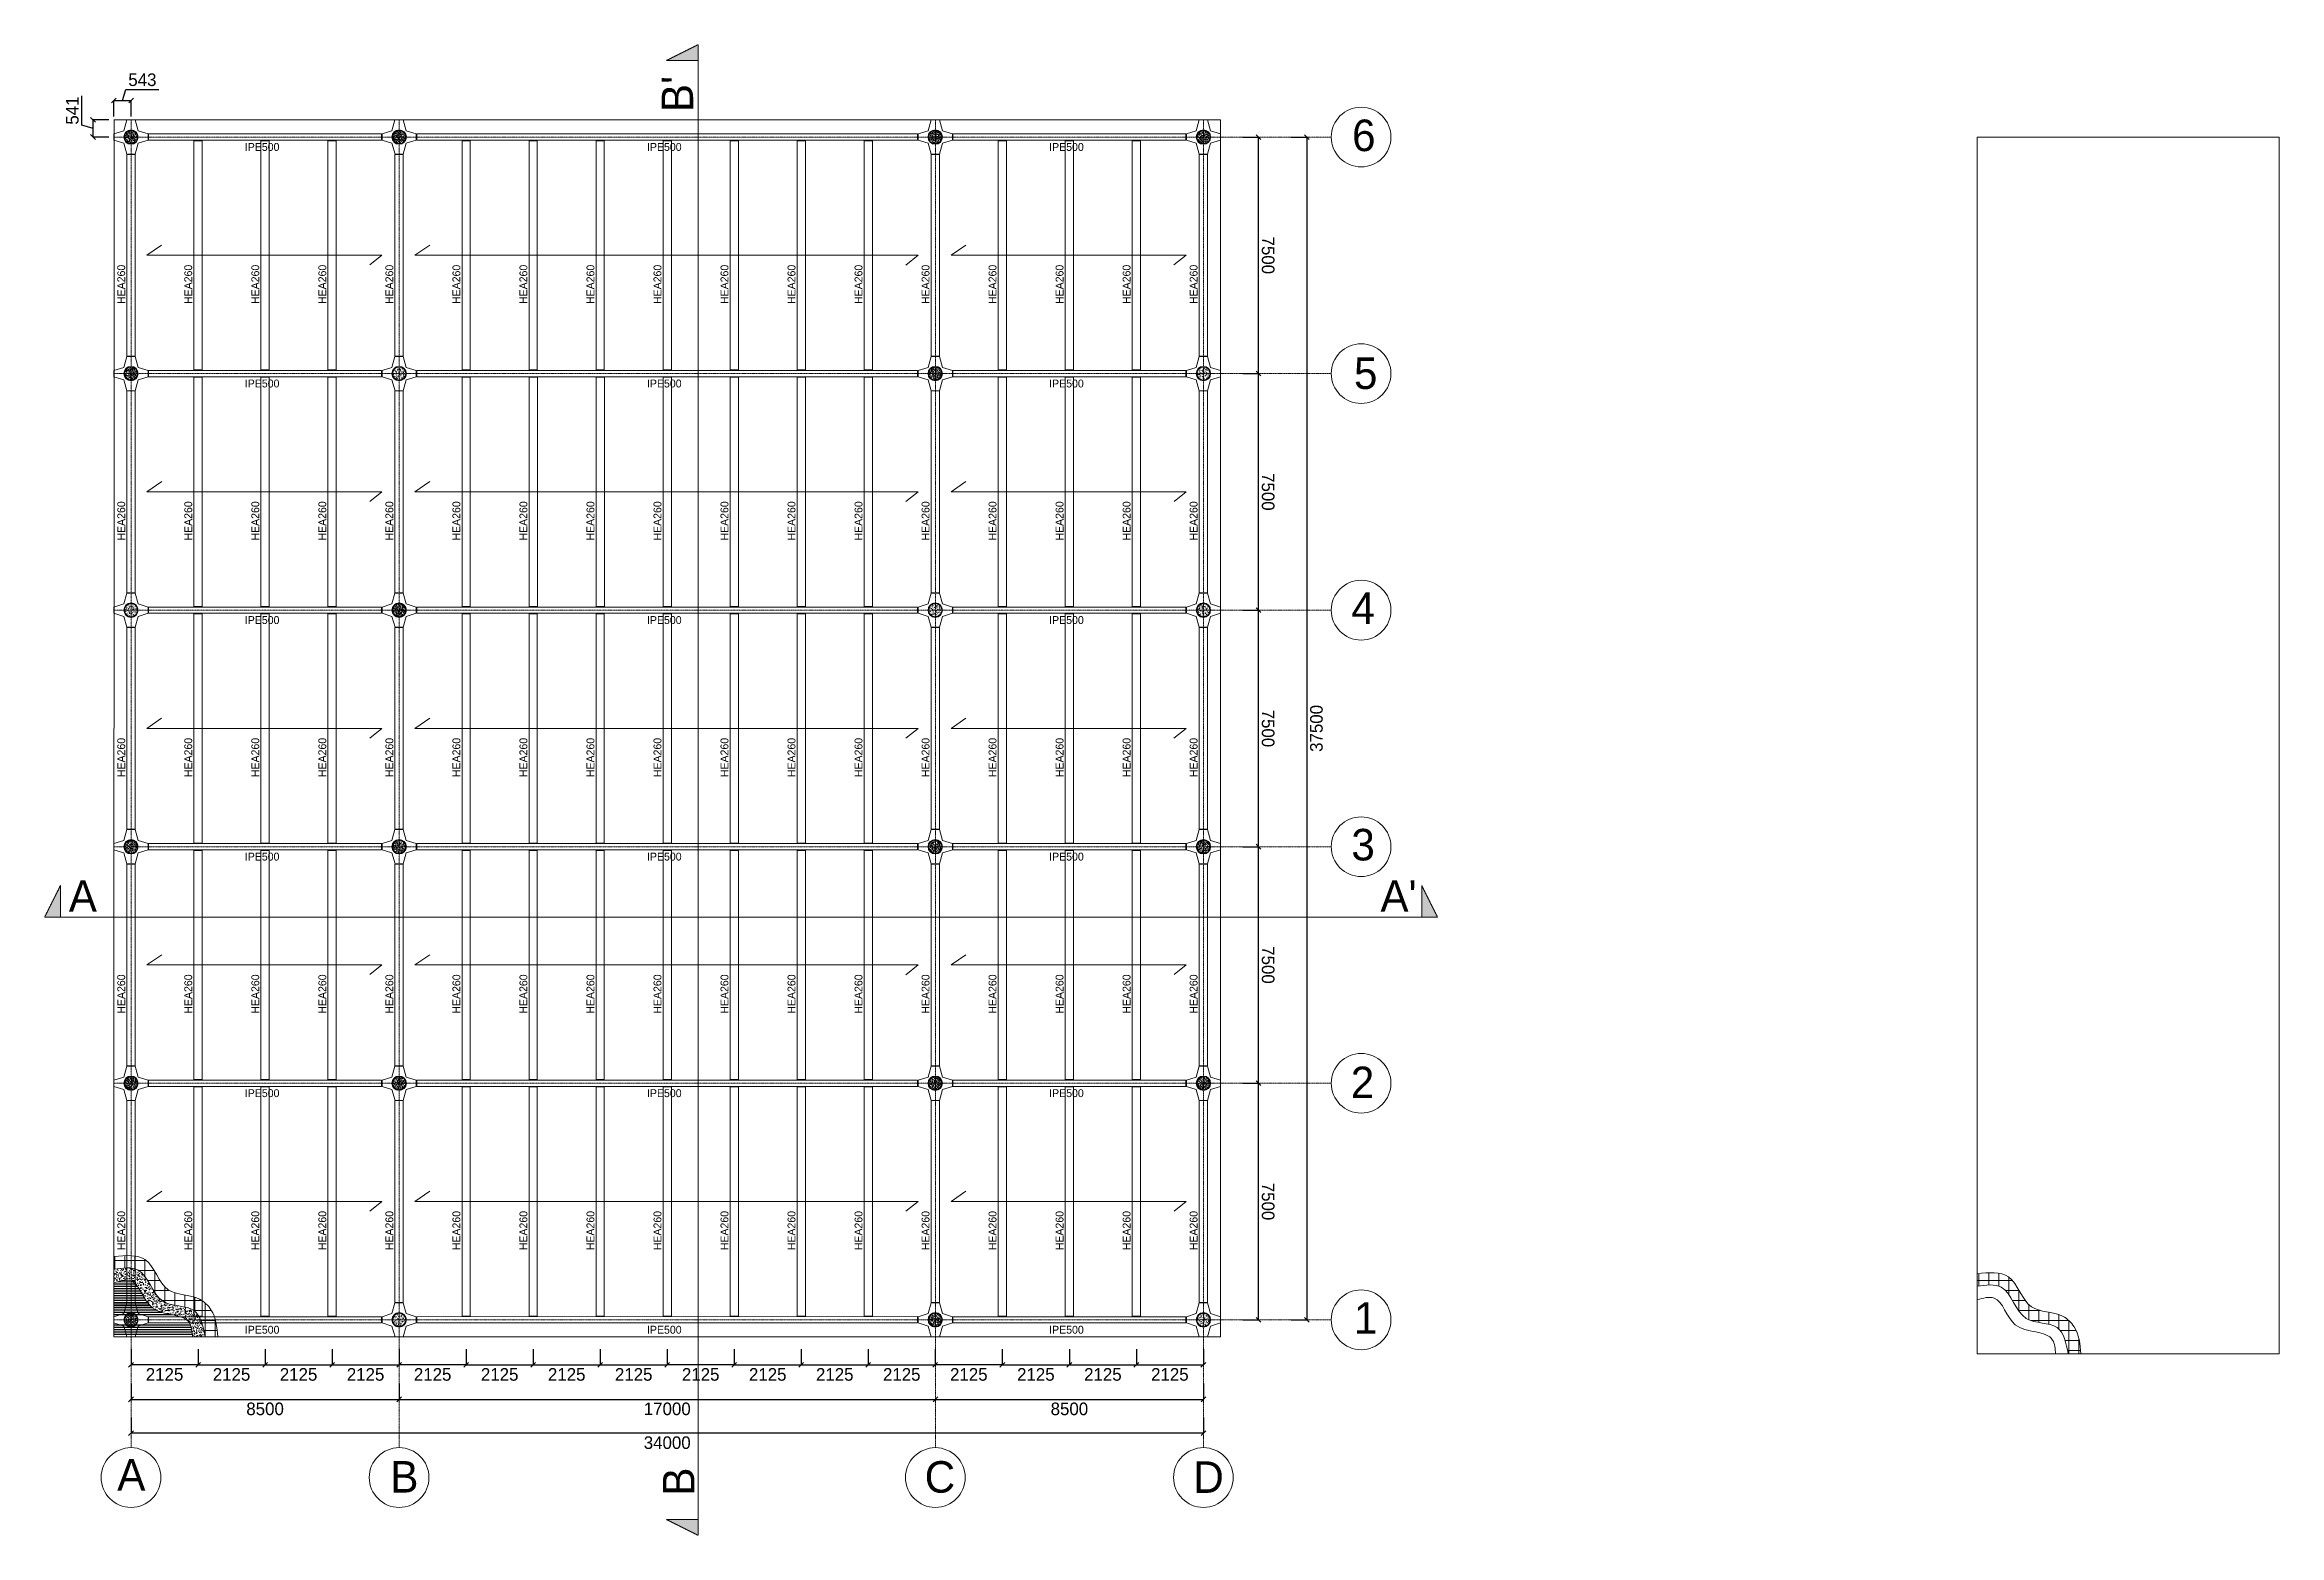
# Model space of a CAD drawing. Header units: millimetres. Extents: x -6949 to 549764, y -83146 to 127128.
# Drawn here: x 262888 to 333732, y -5539 to 41722 of the extents above; entities that cross this region are included whole.
import ezdxf

# ---------------------------------------------------------------- set-up
doc = ezdxf.new("R2010")
doc.units = ezdxf.units.MM
doc.linetypes.add('ACAD_ISO02W100', pattern=[15, 12, -3])
doc.linetypes.add('TRATTO-PUNTO', pattern=[1, 0.5, -0.25, 0, -0.25])
for name, color, linetype, lineweight in [('cemento', 253, 'Continuous', 9), ('GRIGLIA', 6, 'Continuous', 9), ('griglie', 6, 'TRATTO-PUNTO', 9), ('piastra', 6, 'Continuous', 18), ('S-BEAM', 5, 'Continuous', 18), ('S-COLS', 7, 'Continuous', 18), ('sezione', 1, 'ACAD_ISO02W100', 20), ('solaio', 252, 'Continuous', 9), ('SOLAIOPIANTA', 7, 'Continuous', 5)]:
    doc.layers.add(name, color=color, linetype=linetype, lineweight=lineweight)
doc.layers.add('quote', color=7, linetype='Continuous', lineweight=5, true_color=0x383838)
doc.styles.get("Standard").update_dxf_attribs({"font": ''})
doc.styles.get('Standard').set_extended_font_data('Bahnschrift Light')
doc.dimstyles.new('Q 1_150', dxfattribs={"dimtxt": 400, "dimasz": 150, "dimexe": 0.18, "dimexo": 0.0625, "dimgap": 100, "dimtad": 2, "dimdec": 0, "dimzin": 0, "dimdsep": 46, "dimtxsty": 'Standard', "dimblk": 'OBLIQUE', "dimcen": 0, "dimadec": 0, "dimazin": 0, "dimtfac": 1, "dimtdec": 0, "dimtofl": 0, "dimtmove": 1, "dimatfit": 3, "dimfxl": 500, "dimfxlon": 1, "dimtolj": 1, "dimtzin": 0, "dimarcsym": 1})

msp = doc.modelspace()

# ---------------------------------------------------------------- texts
at = {"layer": 'quote', "color": 1, "char_height": 1000, "attachment_point": 1, "rotation": 90}
for s, insert in [("{\\fBahnschrift Light|b0|i0|c0|p34;B'}", (282446.4, 39584.5)), ('{\\fBahnschrift Light|b0|i0|c0|p34;B}', (282485.9, -4282.5))]:
    msp.add_mtext_dynamic_manual_height_columns(s, width=642.137, gutter_width=1, heights=[0], dxfattribs=dict(at, insert=insert))
at = {"layer": 'quote', "attachment_point": 1}
for s, width, insert, char_height in [('{\\fBahnschrift Light|b0|i0|c0|p34;6}', 642.137, (304335.7, 39347.2), 1000), ('IPE500', 854.219, (269233.2, 38604.8), 250), ('IPE500', 854.219, (281983.2, 38604.6), 250), ('IPE500', 854.219, (294733.2, 38604.8), 250), ('{\\fBahnschrift Light|b0|i0|c0|p34;5}', 642.137, (304395.5, 31805.4), 1000), ('IPE500', 854.219, (269233.2, 31104.8), 250), ('IPE500', 854.219, (281983.2, 31104.6), 250), ('IPE500', 854.219, (294733.2, 31104.8), 250), ('{\\fBahnschrift Light|b0|i0|c0|p34;4}', 642.137, (304313.1, 24358.3), 1000), ('IPE500', 854.219, (269233.2, 23604.8), 250), ('IPE500', 854.219, (281983.2, 23604.6), 250), ('IPE500', 854.219, (294733.2, 23604.8), 250), ('{\\fBahnschrift Light|b0|i0|c0|p34;3}', 642.137, (304313.1, 16858.3), 1000), ('IPE500', 854.219, (269233.2, 16104.8), 250), ('IPE500', 854.219, (281983.2, 16104.6), 250), ('IPE500', 854.219, (294733.2, 16104.8), 250), ('{\\fBahnschrift Light|b0|i0|c0|p34;2}', 642.137, (304294.8, 9321.2), 1000), ('IPE500', 854.219, (269233.1, 8604.9), 250), ('IPE500', 854.219, (281983.2, 8604.7), 250), ('IPE500', 854.219, (294733.1, 8604.9), 250), ('{\\fBahnschrift Light|b0|i0|c0|p34;1}', 642.137, (304395, 1852.9), 1000), ('IPE500', 854.219, (269233.2, 1104.8), 250), ('IPE500', 854.219, (281983.2, 1104.6), 250), ('IPE500', 854.219, (294733.2, 1104.8), 250), ('{\\fBahnschrift Light|b0|i0|c0|p34;A}', 642.137, (265188.6, -3118), 1000), ('{\\fBahnschrift Light|b0|i0|c0|p34;B}', 642.137, (273844.9, -3183.7), 1000), ('{\\fBahnschrift Light|b0|i0|c0|p34;C}', 642.137, (290786.4, -3186.7), 1000), ('{\\fBahnschrift Light|b0|i0|c0|p34;D}', 642.137, (299303.8, -3193.4), 1000)]:
    msp.add_mtext_dynamic_manual_height_columns(s, width=width, gutter_width=1, heights=[0], dxfattribs=dict(at, insert=insert, char_height=char_height))
at = {"layer": 'quote', "char_height": 250, "attachment_point": 1, "rotation": 90}
for insert in [(265189.6, 33500.2), (267314.6, 33500.2), (269439.6, 33500.2), (271564.6, 33500.2), (273689.6, 33500.2), (275814.6, 33500.2), (277939.6, 33500.2), (280064.6, 33500.2), (282189.6, 33500.2), (284313.5, 33500.2), (286438.5, 33500.2), (288563.5, 33500.2), (290688.5, 33500.2), (292812.1, 33500.2), (294937.1, 33500.2), (297062.1, 33500.2), (299187.1, 33500.2), (265189.6, 26000.2), (267314.6, 26000.2), (269439.6, 26000.2), (271564.6, 26000.2), (273689.6, 26000.2), (275814.6, 26000.2), (277939.6, 26000.2), (280064.6, 26000.2), (282189.6, 26000.2), (284313.5, 26000.2), (286438.5, 26000.2), (288563.5, 26000.2), (290688.5, 26000.2), (292812.1, 26000.2), (294937.1, 26000.2), (297062.1, 26000.2), (299187.1, 26000.2), (265189.6, 18500.2), (267314.6, 18500.2), (269439.6, 18500.2), (271564.6, 18500.2), (273689.6, 18500.2), (275814.6, 18500.2), (277939.6, 18500.2), (280064.6, 18500.2), (282189.6, 18500.2), (284313.5, 18500.2), (286438.5, 18500.2), (288563.5, 18500.2), (290688.5, 18500.2), (292812.1, 18500.2), (294937.1, 18500.2), (297062.1, 18500.2), (299187.1, 18500.2), (265189.6, 11000), (267314.6, 11000), (269439.6, 11000), (271564.6, 11000), (273689.6, 11000), (275814.6, 11000), (277939.6, 11000), (280064.6, 11000), (282189.6, 11000), (284313.5, 11000), (286438.5, 11000), (288563.5, 11000), (290688.5, 11000), (292812.1, 11000), (294937.1, 11000), (297062.1, 11000), (299187.1, 11000), (265189.6, 3500.2), (267314.6, 3500.2), (269439.6, 3500.2), (271564.6, 3500.2), (273689.6, 3500.2), (275814.6, 3500.2), (277939.6, 3500.2), (280064.6, 3500.2), (282189.6, 3500.2), (284313.5, 3500.2), (286438.5, 3500.2), (288563.5, 3500.2), (290688.5, 3500.2), (292812.1, 3500.2), (294937.1, 3500.2), (297062.1, 3500.2), (299187.1, 3500.2)]:
    msp.add_mtext_dynamic_manual_height_columns('HEA260', width=854.219, gutter_width=1, heights=[0], dxfattribs=dict(at, insert=insert))
at = {"layer": 'quote', "color": 1, "char_height": 1000, "attachment_point": 1}
for s, insert in [('{\\fBahnschrift Light|b0|i0|c0|p34;A}', (263652, 15230.8)), ("{\\fBahnschrift Light|b0|i0|c0|p34;A'}", (305235.4, 15230.8))]:
    msp.add_mtext_dynamic_manual_height_columns(s, width=642.137, gutter_width=1, heights=[0], dxfattribs=dict(at, insert=insert))

# ---------------------------------------------------------------- blocks, each defined once
blk = doc.blocks.new('*U166')
at = {"true_color": 0xc7c8ca}
h = blk.add_hatch(color=9, dxfattribs=at)
h.dxf.hatch_style = 1
h.paths.add_polyline_path([(-229, 0, 1), (229, 0, 1)])
h.paths.add_polyline_path([(-209, 0, -1), (209, 0, -1)], flags=16)
h.paths.add_polyline_path([(-146, -100, -1), (-130, -100, -1)], flags=0)
h.paths.add_polyline_path([(-179, 0, -1), (-163, 0, -1)], flags=0)
h.paths.add_polyline_path([(-61, -162, -1), (-45, -162, -1)], flags=0)
h.paths.add_polyline_path([(-146, 100, -1), (-130, 100, -1)], flags=0)
h.paths.add_polyline_path([(45, -162, -1), (61, -162, -1)], flags=0)
h.paths.add_polyline_path([(-61, 162, -1), (-45, 162, -1)], flags=0)
h.paths.add_polyline_path([(130, -100, -1), (146, -100, -1)], flags=0)
h.paths.add_polyline_path([(45, 162, -1), (61, 162, -1)], flags=0)
h.paths.add_polyline_path([(163, 0, -1), (179, 0, -1)], flags=0)
h.paths.add_polyline_path([(130, 100, -1), (146, 100, -1)], flags=0)
blk = doc.blocks.new('*U167')
at = {"layer": 'piastra', "color": 0, "linetype": 'ByBlock', "lineweight": -2, "transparency": 16777216}
for p in [(0, 37500), (8500, 37500), (0, 30000), (8500, 30000), (0, 22500), (8500, 22500), (0, 15000), (8500, 15000), (0, 7500), (8500, 7500), (0, 0), (8500, 0)]:
    blk.add_blockref('*U166', p, dxfattribs=at)
blk = doc.blocks.new('*U168')
at = {"true_color": 0xc7c8ca}
h = blk.add_hatch(color=9, dxfattribs=at)
h.dxf.hatch_style = 1
h.paths.add_polyline_path([(-229, 0, 1), (229, 0, 1)])
h.paths.add_polyline_path([(-209, 0, -1), (209, 0, -1)], flags=16)
h.paths.add_polyline_path([(-146, -100, -1), (-130, -100, -1)], flags=0)
h.paths.add_polyline_path([(-179, 0, -1), (-163, 0, -1)], flags=0)
h.paths.add_polyline_path([(-61, -162, -1), (-45, -162, -1)], flags=0)
h.paths.add_polyline_path([(-146, 100, -1), (-130, 100, -1)], flags=0)
h.paths.add_polyline_path([(45, -162, -1), (61, -162, -1)], flags=0)
h.paths.add_polyline_path([(-61, 162, -1), (-45, 162, -1)], flags=0)
h.paths.add_polyline_path([(130, -100, -1), (146, -100, -1)], flags=0)
h.paths.add_polyline_path([(45, 162, -1), (61, 162, -1)], flags=0)
h.paths.add_polyline_path([(163, 0, -1), (179, 0, -1)], flags=0)
h.paths.add_polyline_path([(130, 100, -1), (146, 100, -1)], flags=0)
blk = doc.blocks.new('*U169')
at = {"layer": 'piastra', "color": 0, "linetype": 'ByBlock', "lineweight": -2, "transparency": 16777216}
for p in [(0, 37500), (8500, 37500), (0, 30000), (8500, 30000), (0, 22500), (8500, 22500), (0, 15000), (8500, 15000), (0, 7500), (8500, 7500), (0, 0), (8500, 0)]:
    blk.add_blockref('*U168', p, dxfattribs=at)
blk = doc.blocks.new('_Oblique')
at = {"color": 0, "linetype": 'ByBlock', "lineweight": -2}
blk.add_line((-0.5, -0.5), (0.5, 0.5), dxfattribs=at)
blk = doc.blocks.new('*D999')
at = {"layer": 'Defpoints', "color": 0, "transparency": 16777216}
for p in [(291125, 8794), (301368, 8794), (291125, 1294)]:
    blk.add_point(p, dxfattribs=at)
at = {"layer": 'quote', "color": 0, "lineweight": -2, "transparency": 16777216}
for p, q in [((300868, 8794), (301368, 8794)), ((301368, 1294), (301368, 8794)), ((300868, 1294), (301368, 1294))]:
    blk.add_line(p, q, dxfattribs=at)
at = {"layer": 'quote', "color": 0, "lineweight": -2, "transparency": 16777216, "xscale": 150, "yscale": 150, "zscale": 150}
for p, rotation in [((301368, 8794), 90.00027978640973), ((301368, 1294), 270.0002797864097)]:
    blk.add_blockref('_Oblique', p, dxfattribs=dict(at, rotation=rotation))
at = {"layer": 'quote', "color": 0, "transparency": 16777216, "insert": (301672, 5044), "char_height": 400, "attachment_point": 5, "rotation": 270.00028}
blk.add_mtext('\\A1;7500', dxfattribs=at)
blk = doc.blocks.new('*D1000')
at = {"layer": 'Defpoints', "color": 0, "transparency": 16777216}
for p in [(299622, 16294), (301368, 16294), (291125, 8794)]:
    blk.add_point(p, dxfattribs=at)
at = {"layer": 'quote', "color": 0, "lineweight": -2, "transparency": 16777216}
for p, q in [((300868, 16294), (301368, 16294)), ((301368, 8794), (301368, 16294)), ((300868, 8794), (301368, 8794))]:
    blk.add_line(p, q, dxfattribs=at)
at = {"layer": 'quote', "color": 0, "lineweight": -2, "transparency": 16777216, "xscale": 150, "yscale": 150, "zscale": 150}
for p, rotation in [((301368, 16294), 90.00027978637635), ((301368, 8794), 270.0002797863763)]:
    blk.add_blockref('_Oblique', p, dxfattribs=dict(at, rotation=rotation))
at = {"layer": 'quote', "color": 0, "transparency": 16777216, "insert": (301672, 12544), "char_height": 400, "attachment_point": 5, "rotation": 270.00028}
blk.add_mtext('\\A1;7500', dxfattribs=at)
blk = doc.blocks.new('*D1001')
at = {"layer": 'Defpoints', "color": 0, "transparency": 16777216}
for p in [(299622, 23794), (301368, 23794), (299622, 16294)]:
    blk.add_point(p, dxfattribs=at)
at = {"layer": 'quote', "color": 0, "lineweight": -2, "transparency": 16777216}
for p, q in [((300868, 23794), (301368, 23794)), ((301368, 16294), (301368, 23794)), ((300868, 16294), (301368, 16294))]:
    blk.add_line(p, q, dxfattribs=at)
at = {"layer": 'quote', "color": 0, "lineweight": -2, "transparency": 16777216, "xscale": 150, "yscale": 150, "zscale": 150}
for p, rotation in [((301368, 23794), 90.00027978637635), ((301368, 16294), 270.0002797863763)]:
    blk.add_blockref('_Oblique', p, dxfattribs=dict(at, rotation=rotation))
at = {"layer": 'quote', "color": 0, "transparency": 16777216, "insert": (301672, 20044), "char_height": 400, "attachment_point": 5, "rotation": 270.00028}
blk.add_mtext('\\A1;7500', dxfattribs=at)
blk = doc.blocks.new('*D1002')
at = {"layer": 'Defpoints', "color": 0, "transparency": 16777216}
for p in [(299622, 31294), (301368, 31294), (299622, 23794)]:
    blk.add_point(p, dxfattribs=at)
at = {"layer": 'quote', "color": 0, "lineweight": -2, "transparency": 16777216}
for p, q in [((300868, 31294), (301368, 31294)), ((301368, 23794), (301368, 31294)), ((300868, 23794), (301368, 23794))]:
    blk.add_line(p, q, dxfattribs=at)
at = {"layer": 'quote', "color": 0, "lineweight": -2, "transparency": 16777216, "xscale": 150, "yscale": 150, "zscale": 150}
for p, rotation in [((301368, 31294), 90.00027978637635), ((301368, 23794), 270.0002797863763)]:
    blk.add_blockref('_Oblique', p, dxfattribs=dict(at, rotation=rotation))
at = {"layer": 'quote', "color": 0, "transparency": 16777216, "insert": (301672, 27544), "char_height": 400, "attachment_point": 5, "rotation": 270.00028}
blk.add_mtext('\\A1;7500', dxfattribs=at)
blk = doc.blocks.new('*D1003')
at = {"layer": 'Defpoints', "color": 0, "transparency": 16777216}
for p in [(299622, 38794), (301368, 38794), (299622, 31294)]:
    blk.add_point(p, dxfattribs=at)
at = {"layer": 'quote', "color": 0, "lineweight": -2, "transparency": 16777216}
for p, q in [((300868, 38794), (301368, 38794)), ((301368, 31294), (301368, 38794)), ((300868, 31294), (301368, 31294))]:
    blk.add_line(p, q, dxfattribs=at)
at = {"layer": 'quote', "color": 0, "lineweight": -2, "transparency": 16777216, "xscale": 150, "yscale": 150, "zscale": 150}
for p, rotation in [((301368, 38794), 90.00027978637635), ((301368, 31294), 270.0002797863763)]:
    blk.add_blockref('_Oblique', p, dxfattribs=dict(at, rotation=rotation))
at = {"layer": 'quote', "color": 0, "transparency": 16777216, "insert": (301672, 35044), "char_height": 400, "attachment_point": 5, "rotation": 270.00028}
blk.add_mtext('\\A1;7500', dxfattribs=at)
blk = doc.blocks.new('*D1004')
at = {"layer": 'Defpoints', "color": 0, "transparency": 16777216}
for p in [(299622, 38794), (299622, 1294), (302902, 1294)]:
    blk.add_point(p, dxfattribs=at)
at = {"layer": 'quote', "color": 0, "lineweight": -2, "transparency": 16777216}
for p, q in [((302402, 38794), (302903, 38794)), ((302902, 38794), (302902, 1294)), ((302402, 1294), (302903, 1294))]:
    blk.add_line(p, q, dxfattribs=at)
at = {"layer": 'quote', "color": 0, "lineweight": -2, "transparency": 16777216, "xscale": 150, "yscale": 150, "zscale": 150}
for p, rotation in [((302902, 38794), 90), ((302902, 1294), 270)]:
    blk.add_blockref('_Oblique', p, dxfattribs=dict(at, rotation=rotation))
at = {"layer": 'quote', "color": 0, "transparency": 16777216, "insert": (303207, 20044), "char_height": 400, "attachment_point": 5, "rotation": 90}
blk.add_mtext('\\A1;37500', dxfattribs=at)
blk = doc.blocks.new('*D1005')
at = {"layer": 'Defpoints', "color": 0, "transparency": 16777216}
for p in [(265625, 1294), (267750, 1294), (265625, -136)]:
    blk.add_point(p, dxfattribs=at)
at = {"layer": 'quote', "color": 0, "lineweight": -2, "transparency": 16777216}
for p, q in [((265625, 364), (265625, -136)), ((267750, 364), (267750, -136)), ((267750, -136), (265625, -136))]:
    blk.add_line(p, q, dxfattribs=at)
at = {"layer": 'quote', "color": 0, "lineweight": -2, "transparency": 16777216, "xscale": 150, "yscale": 150, "zscale": 150, "rotation": 180}
blk.add_blockref('_Oblique', (265625, -136), dxfattribs=at)
at = {"layer": 'quote', "color": 0, "lineweight": -2, "transparency": 16777216, "xscale": 150, "yscale": 150, "zscale": 150}
blk.add_blockref('_Oblique', (267750, -136), dxfattribs=at)
at = {"layer": 'quote', "color": 0, "transparency": 16777216, "insert": (266687, -440), "char_height": 400, "attachment_point": 5}
blk.add_mtext('\\A1;2125', dxfattribs=at)
blk = doc.blocks.new('*D1006')
at = {"layer": 'Defpoints', "color": 0, "transparency": 16777216}
for p in [(267750, 1294), (269875, 1293), (269875, -136)]:
    blk.add_point(p, dxfattribs=at)
at = {"layer": 'quote', "color": 0, "lineweight": -2, "transparency": 16777216}
for p, q in [((267750, 364), (267750, -136)), ((269875, 364), (269875, -136)), ((267750, -136), (269875, -136))]:
    blk.add_line(p, q, dxfattribs=at)
at = {"layer": 'quote', "color": 0, "lineweight": -2, "transparency": 16777216, "xscale": 150, "yscale": 150, "zscale": 150, "rotation": 180}
blk.add_blockref('_Oblique', (267750, -136), dxfattribs=at)
at = {"layer": 'quote', "color": 0, "lineweight": -2, "transparency": 16777216, "xscale": 150, "yscale": 150, "zscale": 150}
blk.add_blockref('_Oblique', (269875, -136), dxfattribs=at)
at = {"layer": 'quote', "color": 0, "transparency": 16777216, "insert": (268812, -440), "char_height": 400, "attachment_point": 5}
blk.add_mtext('\\A1;2125', dxfattribs=at)
blk = doc.blocks.new('*D1007')
at = {"layer": 'Defpoints', "color": 0, "transparency": 16777216}
for p in [(269875, 1293), (271999, 1408), (271999, -136)]:
    blk.add_point(p, dxfattribs=at)
at = {"layer": 'quote', "color": 0, "lineweight": -2, "transparency": 16777216}
for p, q in [((269875, 364), (269875, -136)), ((271999, 364), (271999, -136)), ((269875, -136), (271999, -136))]:
    blk.add_line(p, q, dxfattribs=at)
at = {"layer": 'quote', "color": 0, "lineweight": -2, "transparency": 16777216, "xscale": 150, "yscale": 150, "zscale": 150, "rotation": 180}
blk.add_blockref('_Oblique', (269875, -136), dxfattribs=at)
at = {"layer": 'quote', "color": 0, "lineweight": -2, "transparency": 16777216, "xscale": 150, "yscale": 150, "zscale": 150}
blk.add_blockref('_Oblique', (271999, -136), dxfattribs=at)
at = {"layer": 'quote', "color": 0, "transparency": 16777216, "insert": (270937, -440), "char_height": 400, "attachment_point": 5}
blk.add_mtext('\\A1;2125', dxfattribs=at)
blk = doc.blocks.new('*D1008')
at = {"layer": 'Defpoints', "color": 0, "transparency": 16777216}
for p in [(271999, 1293), (274123, 1408), (274123, -136)]:
    blk.add_point(p, dxfattribs=at)
at = {"layer": 'quote', "color": 0, "lineweight": -2, "transparency": 16777216}
for p, q in [((271999, 364), (271999, -136)), ((274123, 364), (274123, -136)), ((271999, -136), (274123, -136))]:
    blk.add_line(p, q, dxfattribs=at)
at = {"layer": 'quote', "color": 0, "lineweight": -2, "transparency": 16777216, "xscale": 150, "yscale": 150, "zscale": 150, "rotation": 180}
blk.add_blockref('_Oblique', (271999, -136), dxfattribs=at)
at = {"layer": 'quote', "color": 0, "lineweight": -2, "transparency": 16777216, "xscale": 150, "yscale": 150, "zscale": 150}
blk.add_blockref('_Oblique', (274123, -136), dxfattribs=at)
at = {"layer": 'quote', "color": 0, "transparency": 16777216, "insert": (273061, -440), "char_height": 400, "attachment_point": 5}
blk.add_mtext('\\A1;2125', dxfattribs=at)
blk = doc.blocks.new('*D1010')
at = {"layer": 'Defpoints', "color": 0, "transparency": 16777216}
for p in [(274125, 1294), (276250, 1294), (274125, -136)]:
    blk.add_point(p, dxfattribs=at)
at = {"layer": 'quote', "color": 0, "lineweight": -2, "transparency": 16777216}
for p, q in [((274125, 364), (274125, -136)), ((276250, 364), (276250, -136)), ((276250, -136), (274125, -136))]:
    blk.add_line(p, q, dxfattribs=at)
at = {"layer": 'quote', "color": 0, "lineweight": -2, "transparency": 16777216, "xscale": 150, "yscale": 150, "zscale": 150, "rotation": 180}
blk.add_blockref('_Oblique', (274125, -136), dxfattribs=at)
at = {"layer": 'quote', "color": 0, "lineweight": -2, "transparency": 16777216, "xscale": 150, "yscale": 150, "zscale": 150}
blk.add_blockref('_Oblique', (276250, -136), dxfattribs=at)
at = {"layer": 'quote', "color": 0, "transparency": 16777216, "insert": (275187, -440), "char_height": 400, "attachment_point": 5}
blk.add_mtext('\\A1;2125', dxfattribs=at)
blk = doc.blocks.new('*D1011')
at = {"layer": 'Defpoints', "color": 0, "transparency": 16777216}
for p in [(276250, 1294), (278375, 1293), (278375, -136)]:
    blk.add_point(p, dxfattribs=at)
at = {"layer": 'quote', "color": 0, "lineweight": -2, "transparency": 16777216}
for p, q in [((276250, 364), (276250, -136)), ((278375, 364), (278375, -136)), ((276250, -136), (278375, -136))]:
    blk.add_line(p, q, dxfattribs=at)
at = {"layer": 'quote', "color": 0, "lineweight": -2, "transparency": 16777216, "xscale": 150, "yscale": 150, "zscale": 150, "rotation": 180}
blk.add_blockref('_Oblique', (276250, -136), dxfattribs=at)
at = {"layer": 'quote', "color": 0, "lineweight": -2, "transparency": 16777216, "xscale": 150, "yscale": 150, "zscale": 150}
blk.add_blockref('_Oblique', (278375, -136), dxfattribs=at)
at = {"layer": 'quote', "color": 0, "transparency": 16777216, "insert": (277312, -440), "char_height": 400, "attachment_point": 5}
blk.add_mtext('\\A1;2125', dxfattribs=at)
blk = doc.blocks.new('*D1012')
at = {"layer": 'Defpoints', "color": 0, "transparency": 16777216}
for p in [(278375, 1293), (280499, 1408), (280499, -136)]:
    blk.add_point(p, dxfattribs=at)
at = {"layer": 'quote', "color": 0, "lineweight": -2, "transparency": 16777216}
for p, q in [((278375, 364), (278375, -136)), ((280499, 364), (280499, -136)), ((278375, -136), (280499, -136))]:
    blk.add_line(p, q, dxfattribs=at)
at = {"layer": 'quote', "color": 0, "lineweight": -2, "transparency": 16777216, "xscale": 150, "yscale": 150, "zscale": 150, "rotation": 180}
blk.add_blockref('_Oblique', (278375, -136), dxfattribs=at)
at = {"layer": 'quote', "color": 0, "lineweight": -2, "transparency": 16777216, "xscale": 150, "yscale": 150, "zscale": 150}
blk.add_blockref('_Oblique', (280499, -136), dxfattribs=at)
at = {"layer": 'quote', "color": 0, "transparency": 16777216, "insert": (279437, -440), "char_height": 400, "attachment_point": 5}
blk.add_mtext('\\A1;2125', dxfattribs=at)
blk = doc.blocks.new('*D1009')
at = {"layer": 'Defpoints', "color": 0, "transparency": 16777216}
for p in [(280499, 1293), (282623, 1408), (282623, -136)]:
    blk.add_point(p, dxfattribs=at)
at = {"layer": 'quote', "color": 0, "lineweight": -2, "transparency": 16777216}
for p, q in [((280499, 364), (280499, -136)), ((282623, 364), (282623, -136)), ((280499, -136), (282623, -136))]:
    blk.add_line(p, q, dxfattribs=at)
at = {"layer": 'quote', "color": 0, "lineweight": -2, "transparency": 16777216, "xscale": 150, "yscale": 150, "zscale": 150, "rotation": 180}
blk.add_blockref('_Oblique', (280499, -136), dxfattribs=at)
at = {"layer": 'quote', "color": 0, "lineweight": -2, "transparency": 16777216, "xscale": 150, "yscale": 150, "zscale": 150}
blk.add_blockref('_Oblique', (282623, -136), dxfattribs=at)
at = {"layer": 'quote', "color": 0, "transparency": 16777216, "insert": (281561, -440), "char_height": 400, "attachment_point": 5}
blk.add_mtext('\\A1;2125', dxfattribs=at)
blk = doc.blocks.new('*D1014')
at = {"layer": 'Defpoints', "color": 0, "transparency": 16777216}
for p in [(291122, 1294), (293247, 1294), (291122, -136)]:
    blk.add_point(p, dxfattribs=at)
at = {"layer": 'quote', "color": 0, "lineweight": -2, "transparency": 16777216}
for p, q in [((291122, 364), (291122, -136)), ((293247, 364), (293247, -136)), ((293247, -136), (291122, -136))]:
    blk.add_line(p, q, dxfattribs=at)
at = {"layer": 'quote', "color": 0, "lineweight": -2, "transparency": 16777216, "xscale": 150, "yscale": 150, "zscale": 150, "rotation": 180}
blk.add_blockref('_Oblique', (291122, -136), dxfattribs=at)
at = {"layer": 'quote', "color": 0, "lineweight": -2, "transparency": 16777216, "xscale": 150, "yscale": 150, "zscale": 150}
blk.add_blockref('_Oblique', (293247, -136), dxfattribs=at)
at = {"layer": 'quote', "color": 0, "transparency": 16777216, "insert": (292185, -440), "char_height": 400, "attachment_point": 5}
blk.add_mtext('\\A1;2125', dxfattribs=at)
blk = doc.blocks.new('*D1015')
at = {"layer": 'Defpoints', "color": 0, "transparency": 16777216}
for p in [(293247, 1294), (295372, 1293), (295372, -136)]:
    blk.add_point(p, dxfattribs=at)
at = {"layer": 'quote', "color": 0, "lineweight": -2, "transparency": 16777216}
for p, q in [((293247, 364), (293247, -136)), ((295372, 364), (295372, -136)), ((293247, -136), (295372, -136))]:
    blk.add_line(p, q, dxfattribs=at)
at = {"layer": 'quote', "color": 0, "lineweight": -2, "transparency": 16777216, "xscale": 150, "yscale": 150, "zscale": 150, "rotation": 180}
blk.add_blockref('_Oblique', (293247, -136), dxfattribs=at)
at = {"layer": 'quote', "color": 0, "lineweight": -2, "transparency": 16777216, "xscale": 150, "yscale": 150, "zscale": 150}
blk.add_blockref('_Oblique', (295372, -136), dxfattribs=at)
at = {"layer": 'quote', "color": 0, "transparency": 16777216, "insert": (294310, -440), "char_height": 400, "attachment_point": 5}
blk.add_mtext('\\A1;2125', dxfattribs=at)
blk = doc.blocks.new('*D1016')
at = {"layer": 'Defpoints', "color": 0, "transparency": 16777216}
for p in [(295372, 1293), (297497, 1408), (297497, -136)]:
    blk.add_point(p, dxfattribs=at)
at = {"layer": 'quote', "color": 0, "lineweight": -2, "transparency": 16777216}
for p, q in [((295372, 364), (295372, -136)), ((297497, 364), (297497, -136)), ((295372, -136), (297497, -136))]:
    blk.add_line(p, q, dxfattribs=at)
at = {"layer": 'quote', "color": 0, "lineweight": -2, "transparency": 16777216, "xscale": 150, "yscale": 150, "zscale": 150, "rotation": 180}
blk.add_blockref('_Oblique', (295372, -136), dxfattribs=at)
at = {"layer": 'quote', "color": 0, "lineweight": -2, "transparency": 16777216, "xscale": 150, "yscale": 150, "zscale": 150}
blk.add_blockref('_Oblique', (297497, -136), dxfattribs=at)
at = {"layer": 'quote', "color": 0, "transparency": 16777216, "insert": (296435, -440), "char_height": 400, "attachment_point": 5}
blk.add_mtext('\\A1;2125', dxfattribs=at)
blk = doc.blocks.new('*D1013')
at = {"layer": 'Defpoints', "color": 0, "transparency": 16777216}
for p in [(297497, 1293), (299621, 1408), (299621, -136)]:
    blk.add_point(p, dxfattribs=at)
at = {"layer": 'quote', "color": 0, "lineweight": -2, "transparency": 16777216}
for p, q in [((297497, 364), (297497, -136)), ((299621, 364), (299621, -136)), ((297497, -136), (299621, -136))]:
    blk.add_line(p, q, dxfattribs=at)
at = {"layer": 'quote', "color": 0, "lineweight": -2, "transparency": 16777216, "xscale": 150, "yscale": 150, "zscale": 150, "rotation": 180}
blk.add_blockref('_Oblique', (297497, -136), dxfattribs=at)
at = {"layer": 'quote', "color": 0, "lineweight": -2, "transparency": 16777216, "xscale": 150, "yscale": 150, "zscale": 150}
blk.add_blockref('_Oblique', (299621, -136), dxfattribs=at)
at = {"layer": 'quote', "color": 0, "transparency": 16777216, "insert": (298559, -440), "char_height": 400, "attachment_point": 5}
blk.add_mtext('\\A1;2125', dxfattribs=at)
blk = doc.blocks.new('*D1017')
at = {"layer": 'Defpoints', "color": 0, "transparency": 16777216}
for p in [(282622, 1294), (284747, 1294), (282622, -136)]:
    blk.add_point(p, dxfattribs=at)
at = {"layer": 'quote', "color": 0, "lineweight": -2, "transparency": 16777216}
for p, q in [((282622, 364), (282622, -136)), ((284747, 364), (284747, -136)), ((284747, -136), (282622, -136))]:
    blk.add_line(p, q, dxfattribs=at)
at = {"layer": 'quote', "color": 0, "lineweight": -2, "transparency": 16777216, "xscale": 150, "yscale": 150, "zscale": 150, "rotation": 180}
blk.add_blockref('_Oblique', (282622, -136), dxfattribs=at)
at = {"layer": 'quote', "color": 0, "lineweight": -2, "transparency": 16777216, "xscale": 150, "yscale": 150, "zscale": 150}
blk.add_blockref('_Oblique', (284747, -136), dxfattribs=at)
at = {"layer": 'quote', "color": 0, "transparency": 16777216, "insert": (283685, -440), "char_height": 400, "attachment_point": 5}
blk.add_mtext('\\A1;2125', dxfattribs=at)
blk = doc.blocks.new('*D1018')
at = {"layer": 'Defpoints', "color": 0, "transparency": 16777216}
for p in [(284747, 1294), (286872, 1293), (286872, -136)]:
    blk.add_point(p, dxfattribs=at)
at = {"layer": 'quote', "color": 0, "lineweight": -2, "transparency": 16777216}
for p, q in [((284747, 364), (284747, -136)), ((286872, 364), (286872, -136)), ((284747, -136), (286872, -136))]:
    blk.add_line(p, q, dxfattribs=at)
at = {"layer": 'quote', "color": 0, "lineweight": -2, "transparency": 16777216, "xscale": 150, "yscale": 150, "zscale": 150, "rotation": 180}
blk.add_blockref('_Oblique', (284747, -136), dxfattribs=at)
at = {"layer": 'quote', "color": 0, "lineweight": -2, "transparency": 16777216, "xscale": 150, "yscale": 150, "zscale": 150}
blk.add_blockref('_Oblique', (286872, -136), dxfattribs=at)
at = {"layer": 'quote', "color": 0, "transparency": 16777216, "insert": (285810, -440), "char_height": 400, "attachment_point": 5}
blk.add_mtext('\\A1;2125', dxfattribs=at)
blk = doc.blocks.new('*D1019')
at = {"layer": 'Defpoints', "color": 0, "transparency": 16777216}
for p in [(286872, 1293), (288997, 1408), (288997, -136)]:
    blk.add_point(p, dxfattribs=at)
at = {"layer": 'quote', "color": 0, "lineweight": -2, "transparency": 16777216}
for p, q in [((286872, 364), (286872, -136)), ((288997, 364), (288997, -136)), ((286872, -136), (288997, -136))]:
    blk.add_line(p, q, dxfattribs=at)
at = {"layer": 'quote', "color": 0, "lineweight": -2, "transparency": 16777216, "xscale": 150, "yscale": 150, "zscale": 150, "rotation": 180}
blk.add_blockref('_Oblique', (286872, -136), dxfattribs=at)
at = {"layer": 'quote', "color": 0, "lineweight": -2, "transparency": 16777216, "xscale": 150, "yscale": 150, "zscale": 150}
blk.add_blockref('_Oblique', (288997, -136), dxfattribs=at)
at = {"layer": 'quote', "color": 0, "transparency": 16777216, "insert": (287935, -440), "char_height": 400, "attachment_point": 5}
blk.add_mtext('\\A1;2125', dxfattribs=at)
blk = doc.blocks.new('*D1020')
at = {"layer": 'Defpoints', "color": 0, "transparency": 16777216}
for p in [(288997, 1293), (291121, 1408), (291121, -136)]:
    blk.add_point(p, dxfattribs=at)
at = {"layer": 'quote', "color": 0, "lineweight": -2, "transparency": 16777216}
for p, q in [((288997, 364), (288997, -136)), ((291121, 364), (291121, -136)), ((288997, -136), (291121, -136))]:
    blk.add_line(p, q, dxfattribs=at)
at = {"layer": 'quote', "color": 0, "lineweight": -2, "transparency": 16777216, "xscale": 150, "yscale": 150, "zscale": 150, "rotation": 180}
blk.add_blockref('_Oblique', (288997, -136), dxfattribs=at)
at = {"layer": 'quote', "color": 0, "lineweight": -2, "transparency": 16777216, "xscale": 150, "yscale": 150, "zscale": 150}
blk.add_blockref('_Oblique', (291121, -136), dxfattribs=at)
at = {"layer": 'quote', "color": 0, "transparency": 16777216, "insert": (290059, -440), "char_height": 400, "attachment_point": 5}
blk.add_mtext('\\A1;2125', dxfattribs=at)
blk = doc.blocks.new('*D1021')
at = {"layer": 'Defpoints', "color": 0, "transparency": 16777216}
for p in [(265625, 1294), (274125, 1294), (274125, -1228)]:
    blk.add_point(p, dxfattribs=at)
at = {"layer": 'quote', "color": 0, "lineweight": -2, "transparency": 16777216}
for p, q in [((265625, -728), (265625, -1228)), ((265625, -1228), (274125, -1228)), ((274125, -728), (274125, -1228))]:
    blk.add_line(p, q, dxfattribs=at)
at = {"layer": 'quote', "color": 0, "lineweight": -2, "transparency": 16777216, "xscale": 150, "yscale": 150, "zscale": 150, "rotation": 180}
blk.add_blockref('_Oblique', (265625, -1228), dxfattribs=at)
at = {"layer": 'quote', "color": 0, "lineweight": -2, "transparency": 16777216, "xscale": 150, "yscale": 150, "zscale": 150}
blk.add_blockref('_Oblique', (274125, -1228), dxfattribs=at)
at = {"layer": 'quote', "color": 0, "transparency": 16777216, "insert": (269875, -1532), "char_height": 400, "attachment_point": 5}
blk.add_mtext('\\A1;8500', dxfattribs=at)
blk = doc.blocks.new('*D1022')
at = {"layer": 'Defpoints', "color": 0, "transparency": 16777216}
for p in [(274125, 1294), (291125, -1228), (291125, -1228)]:
    blk.add_point(p, dxfattribs=at)
at = {"layer": 'quote', "color": 0, "lineweight": -2, "transparency": 16777216}
for p, q in [((274125, -728), (274125, -1228)), ((274125, -1228), (291125, -1228)), ((291125, -1228), (291125, -1228))]:
    blk.add_line(p, q, dxfattribs=at)
at = {"layer": 'quote', "color": 0, "lineweight": -2, "transparency": 16777216, "xscale": 150, "yscale": 150, "zscale": 150, "rotation": 180}
blk.add_blockref('_Oblique', (274125, -1228), dxfattribs=at)
at = {"layer": 'quote', "color": 0, "lineweight": -2, "transparency": 16777216, "xscale": 150, "yscale": 150, "zscale": 150}
blk.add_blockref('_Oblique', (291125, -1228), dxfattribs=at)
at = {"layer": 'quote', "color": 0, "transparency": 16777216, "insert": (282625, -1532), "char_height": 400, "attachment_point": 5}
blk.add_mtext('\\A1;17000', dxfattribs=at)
blk = doc.blocks.new('*D1023')
at = {"layer": 'Defpoints', "color": 0, "transparency": 16777216}
for p in [(299622, 1294), (291125, -1228), (299622, -1228)]:
    blk.add_point(p, dxfattribs=at)
at = {"layer": 'quote', "color": 0, "lineweight": -2, "transparency": 16777216}
for p, q in [((291125, -1228), (291125, -1228)), ((291125, -1228), (299622, -1228)), ((299622, -728), (299622, -1228))]:
    blk.add_line(p, q, dxfattribs=at)
at = {"layer": 'quote', "color": 0, "lineweight": -2, "transparency": 16777216, "xscale": 150, "yscale": 150, "zscale": 150, "rotation": 180}
blk.add_blockref('_Oblique', (291125, -1228), dxfattribs=at)
at = {"layer": 'quote', "color": 0, "lineweight": -2, "transparency": 16777216, "xscale": 150, "yscale": 150, "zscale": 150}
blk.add_blockref('_Oblique', (299622, -1228), dxfattribs=at)
at = {"layer": 'quote', "color": 0, "transparency": 16777216, "insert": (295374, -1532), "char_height": 400, "attachment_point": 5}
blk.add_mtext('\\A1;8500', dxfattribs=at)
blk = doc.blocks.new('*D1024')
at = {"layer": 'Defpoints', "color": 0, "transparency": 16777216}
for p in [(265625, 1294), (299622, 1294), (265625, -2300)]:
    blk.add_point(p, dxfattribs=at)
at = {"layer": 'quote', "color": 0, "lineweight": -2, "transparency": 16777216}
for p, q in [((265625, -1800), (265625, -2300)), ((299622, -1800), (299622, -2300)), ((299622, -2300), (265625, -2300))]:
    blk.add_line(p, q, dxfattribs=at)
at = {"layer": 'quote', "color": 0, "lineweight": -2, "transparency": 16777216, "xscale": 150, "yscale": 150, "zscale": 150, "rotation": 180}
blk.add_blockref('_Oblique', (265625, -2300), dxfattribs=at)
at = {"layer": 'quote', "color": 0, "lineweight": -2, "transparency": 16777216, "xscale": 150, "yscale": 150, "zscale": 150}
blk.add_blockref('_Oblique', (299622, -2300), dxfattribs=at)
at = {"layer": 'quote', "color": 0, "transparency": 16777216, "insert": (282624, -2604), "char_height": 400, "attachment_point": 5}
blk.add_mtext('\\A1;34000', dxfattribs=at)
blk = doc.blocks.new('*D1025')
at = {"layer": 'Defpoints', "color": 0, "transparency": 16777216}
for p in [(264420, 39336), (265627, 39336), (265627, 38795)]:
    blk.add_point(p, dxfattribs=at)
at = {"layer": 'quote', "color": 0, "lineweight": -2, "transparency": 16777216}
for p, q in [((264068, 39171), (264068, 40095)), ((264420, 39065), (264068, 39171)), ((264920, 39336), (264420, 39336)), ((264420, 38795), (264420, 39336)), ((264920, 38795), (264420, 38795))]:
    blk.add_line(p, q, dxfattribs=at)
at = {"layer": 'quote', "color": 0, "lineweight": -2, "transparency": 16777216, "xscale": 150, "yscale": 150, "zscale": 150}
for p, rotation in [((264420, 39336), 89.99314995649922), ((264420, 38795), 269.9931499564992)]:
    blk.add_blockref('_Oblique', p, dxfattribs=dict(at, rotation=rotation))
at = {"layer": 'quote', "color": 0, "transparency": 16777216, "insert": (263766, 39633), "char_height": 400, "attachment_point": 5, "rotation": 89.99315}
blk.add_mtext('\\A1;541', dxfattribs=at)
blk = doc.blocks.new('*D1026')
at = {"layer": 'Defpoints', "color": 0, "transparency": 16777216}
for p in [(265627, 39950), (265084, 39336), (265627, 39336)]:
    blk.add_point(p, dxfattribs=at)
at = {"layer": 'quote', "color": 0, "lineweight": -2, "transparency": 16777216}
for p, q in [((265084, 39450), (265084, 39950)), ((265084, 39950), (265627, 39950)), ((265356, 39950), (265462, 40304)), ((265462, 40304), (266507, 40304)), ((265627, 39450), (265627, 39950))]:
    blk.add_line(p, q, dxfattribs=at)
at = {"layer": 'quote', "color": 0, "lineweight": -2, "transparency": 16777216, "xscale": 150, "yscale": 150, "zscale": 150}
for p, rotation in [((265084, 39950), 179.9931499565014), ((265627, 39950), 359.9931499565013)]:
    blk.add_blockref('_Oblique', p, dxfattribs=dict(at, rotation=rotation))
at = {"layer": 'quote', "color": 0, "transparency": 16777216, "insert": (265985, 40608), "char_height": 400, "attachment_point": 5, "rotation": 359.99315}
blk.add_mtext('\\A1;543', dxfattribs=at)

# ---------------------------------------------------------------- dimensions: what is measured, and where the dimension line sits
at = {"layer": 'quote'}
for p1, p2, distance, picture, middle in [((265083.9, 39335.6), (265627.3, 39335.5), 614.2, '*D1026', (265562.1, 40608.1)), ((265627.3, 38794.5), (265627.3, 39335.5), 1207.2, '*D1025', (263765.8, 39270.9)), ((299622.3, 38793.6), (299622.3, 1293.6), 3280.1, '*D1004', (303207, 20043.6)), ((291124.8, 1293.6), (291124.8, 8793.5), -10242.9, '*D999', (301672.3, 5043.6)), ((267749.6, 1293.6), (265624.8, 1293.6), 1429.4, '*D1005', (266687.2, -439.9)), ((276249.6, 1293.6), (274124.8, 1293.6), 1429.4, '*D1010', (275187.2, -439.9)), ((284747.1, 1293.6), (282622.3, 1293.6), 1429.4, '*D1017', (283684.7, -439.9)), ((293247.1, 1293.6), (291122.3, 1293.6), 1429.4, '*D1014', (292184.7, -439.9))]:
    dim = msp.add_aligned_dim(p1=p1, p2=p2, distance=distance, dimstyle='Q 1_150', dxfattribs=at)
    dim.commit()
    dim.dimension.update_dxf_attribs({"geometry": picture, "text_midpoint": middle})
for base, p1, p2, picture, middle in [((301367.6, 38793.6), (299622.3, 31293.6), (299622.3, 38793.6), '*D1003', (301672.1, 35043.6)), ((301367.6, 31293.6), (299622.3, 23793.6), (299622.3, 31293.6), '*D1002', (301672.2, 27543.6)), ((301367.6, 23793.6), (299622.3, 16293.6), (299622.3, 23793.6), '*D1001', (301672.2, 20043.6)), ((301367.7, 16293.6), (291124.8, 8793.5), (299622.3, 16293.6), '*D1000', (301672.2, 12543.6))]:
    dim = msp.add_linear_dim(base=base, p1=p1, p2=p2, angle=270.00028, dimstyle='Q 1_150', dxfattribs=at)
    dim.commit()
    dim.dimension.update_dxf_attribs({"geometry": picture, "text_midpoint": middle})
for base, p1, p2, picture, middle in [((274124.8, -1227.9), (265624.8, 1293.6), (274124.8, 1293.6), '*D1021', (269874.8, -1532.5)), ((269874.9, -135.8), (267749.6, 1293.6), (269874.9, 1293.4), '*D1006', (268812.2, -439.9)), ((291124.8, -1227.9), (274124.8, 1293.6), (291124.8, -1227.9), '*D1022', (282624.8, -1532.5)), ((278374.9, -135.8), (276249.6, 1293.6), (278374.9, 1293.4), '*D1011', (277312.2, -439.9)), ((286872.4, -135.8), (284747.1, 1293.6), (286872.4, 1293.4), '*D1018', (285809.8, -439.9)), ((295372.4, -135.8), (293247.1, 1293.6), (295372.4, 1293.4), '*D1015', (294309.8, -439.9))]:
    dim = msp.add_linear_dim(base=base, p1=p1, p2=p2, dimstyle='Q 1_150', dxfattribs=at)
    dim.commit()
    dim.dimension.update_dxf_attribs({"geometry": picture, "text_midpoint": middle})
for base, p1, p2, text, picture, middle in [((265624.8, -2299.6), (299622.3, 1293.6), (265624.8, 1293.6), '34000', '*D1024', (282623.6, -2604.1)), ((271999.1, -135.8), (269874.9, 1293.4), (271999.1, 1408.4), '2125', '*D1007', (270937, -439.9)), ((274123.3, -135.8), (271999.1, 1293.4), (274123.3, 1408.4), '2125', '*D1008', (273061.2, -439.9)), ((280499.1, -135.8), (278374.9, 1293.4), (280499.1, 1408.4), '2125', '*D1012', (279437, -439.9)), ((282623.3, -135.8), (280499.1, 1293.4), (282623.3, 1408.4), '2125', '*D1009', (281561.2, -439.9)), ((288996.6, -135.8), (286872.4, 1293.4), (288996.6, 1408.4), '2125', '*D1019', (287934.5, -439.9)), ((291120.8, -135.8), (288996.6, 1293.4), (291120.8, 1408.4), '2125', '*D1020', (290058.7, -439.9)), ((299622.3, -1227.9), (291124.8, -1227.9), (299622.3, 1293.6), '8500', '*D1023', (295373.6, -1532.5)), ((297496.6, -135.8), (295372.4, 1293.4), (297496.6, 1408.4), '2125', '*D1016', (296434.5, -439.9)), ((299620.8, -135.8), (297496.6, 1293.4), (299620.8, 1408.4), '2125', '*D1013', (298558.7, -439.9))]:
    dim = msp.add_linear_dim(base=base, p1=p1, p2=p2, text=text, dimstyle='Q 1_150', dxfattribs=at)
    dim.commit()
    dim.dimension.update_dxf_attribs({"geometry": picture, "text_midpoint": middle})

# ---------------------------------------------------------------- hatches: boundary and pattern name
at = {"layer": 'cemento'}
h = msp.add_hatch(dxfattribs=at)
h.set_pattern_fill('AR-CONC', color=256, scale=0.5, angle=48)
h.paths.add_polyline_path([(265416.3, 38793.6, 1), (265833.3, 38793.6, 1)])
h = msp.add_hatch(dxfattribs=at)
h.set_pattern_fill('AR-CONC', color=256, scale=0.5, angle=48)
h.paths.add_polyline_path([(273916.3, 38793.6, 1), (274333.3, 38793.6, 1)])
h = msp.add_hatch(dxfattribs=at)
h.set_pattern_fill('AR-CONC', color=256, scale=0.5, angle=48)
h.paths.add_polyline_path([(290913.8, 38793.6, 1), (291330.8, 38793.6, 1)])
h = msp.add_hatch(dxfattribs=at)
h.set_pattern_fill('AR-CONC', color=256, scale=0.5, angle=48)
h.paths.add_polyline_path([(299413.8, 38793.6, 1), (299830.8, 38793.6, 1)])
h = msp.add_hatch(dxfattribs=at)
h.set_pattern_fill('AR-CONC', color=256, scale=0.5, angle=48)
h.paths.add_polyline_path([(265416.3, 31293.6, 1), (265833.3, 31293.6, 1)])
h = msp.add_hatch(dxfattribs=at)
h.set_pattern_fill('AR-CONC', color=256, scale=0.5, angle=48)
h.paths.add_polyline_path([(273916.3, 31293.6, 1), (274333.3, 31293.6, 1)])
h = msp.add_hatch(dxfattribs=at)
h.set_pattern_fill('AR-CONC', color=256, scale=0.5, angle=48)
h.paths.add_polyline_path([(290913.8, 31293.6, 1), (291330.8, 31293.6, 1)])
h = msp.add_hatch(dxfattribs=at)
h.set_pattern_fill('AR-CONC', color=256, scale=0.5, angle=48)
h.paths.add_polyline_path([(299413.8, 31293.6, 1), (299830.8, 31293.6, 1)])
h = msp.add_hatch(dxfattribs=at)
h.set_pattern_fill('AR-CONC', color=256, scale=0.5, angle=48)
h.paths.add_polyline_path([(265416.3, 23793.6, 1), (265833.3, 23793.6, 1)])
h = msp.add_hatch(dxfattribs=at)
h.set_pattern_fill('AR-CONC', color=256, scale=0.5, angle=48)
h.paths.add_polyline_path([(273916.3, 23793.6, 1), (274333.3, 23793.6, 1)])
h = msp.add_hatch(dxfattribs=at)
h.set_pattern_fill('AR-CONC', color=256, scale=0.5, angle=48)
h.paths.add_polyline_path([(290913.8, 23793.6, 1), (291330.8, 23793.6, 1)])
h = msp.add_hatch(dxfattribs=at)
h.set_pattern_fill('AR-CONC', color=256, scale=0.5, angle=48)
h.paths.add_polyline_path([(299413.8, 23793.6, 1), (299830.8, 23793.6, 1)])
h = msp.add_hatch(dxfattribs=at)
h.set_pattern_fill('AR-CONC', color=256, scale=0.5, angle=48)
h.paths.add_polyline_path([(265416.3, 16293.6, 1), (265833.3, 16293.6, 1)])
h = msp.add_hatch(dxfattribs=at)
h.set_pattern_fill('AR-CONC', color=256, scale=0.5, angle=48)
h.paths.add_polyline_path([(273916.3, 16293.6, 1), (274333.3, 16293.6, 1)])
h = msp.add_hatch(dxfattribs=at)
h.set_pattern_fill('AR-CONC', color=256, scale=0.5, angle=48)
h.paths.add_polyline_path([(290913.8, 16293.6, 1), (291330.8, 16293.6, 1)])
h = msp.add_hatch(dxfattribs=at)
h.set_pattern_fill('AR-CONC', color=256, scale=0.5, angle=48)
h.paths.add_polyline_path([(299413.8, 16293.6, 1), (299830.8, 16293.6, 1)])
h = msp.add_hatch(dxfattribs=at)
h.set_pattern_fill('AR-CONC', color=256, scale=0.5, angle=48)
h.paths.add_polyline_path([(265416.3, 8793.6, 1), (265833.3, 8793.6, 1)])
h = msp.add_hatch(dxfattribs=at)
h.set_pattern_fill('AR-CONC', color=256, scale=0.5, angle=48)
h.paths.add_polyline_path([(273916.3, 8793.6, 1), (274333.3, 8793.6, 1)])
h = msp.add_hatch(dxfattribs=at)
h.set_pattern_fill('AR-CONC', color=256, scale=0.5, angle=48)
h.paths.add_polyline_path([(290913.8, 8793.6, 1), (291330.8, 8793.6, 1)])
h = msp.add_hatch(dxfattribs=at)
h.set_pattern_fill('AR-CONC', color=256, scale=0.5, angle=48)
h.paths.add_polyline_path([(299413.8, 8793.6, 1), (299830.8, 8793.6, 1)])
h = msp.add_hatch(dxfattribs=at)
h.set_pattern_fill('AR-CONC', color=256, scale=0.5, angle=48)
h.paths.add_polyline_path([(265416.3, 1293.6, 1), (265833.3, 1293.6, 1)])
h = msp.add_hatch(dxfattribs=at)
h.set_pattern_fill('AR-CONC', color=256, scale=0.5, angle=48)
h.paths.add_polyline_path([(273916.3, 1293.6, 1), (274333.3, 1293.6, 1)])
h = msp.add_hatch(dxfattribs=at)
h.set_pattern_fill('AR-CONC', color=256, scale=0.5, angle=48)
h.paths.add_polyline_path([(290913.8, 1293.6, 1), (291330.8, 1293.6, 1)])
h = msp.add_hatch(dxfattribs=at)
h.set_pattern_fill('AR-CONC', color=256, scale=0.5, angle=48)
h.paths.add_polyline_path([(299413.8, 1293.6, 1), (299830.8, 1293.6, 1)])
at = {"layer": 'quote'}
h = msp.add_hatch(color=1, dxfattribs=at)
h.dxf.hatch_style = 1
h.paths.add_polyline_path([(283600.9, 41721.7), (282600.9, 41221.7), (283600.9, 41221.7)])
h.paths.add_polyline_path([(283600.9, -5038.6), (282600.9, -5038.6), (283600.9, -5538.6)])
h = msp.add_hatch(color=1, dxfattribs=at)
h.dxf.hatch_style = 1
h.paths.add_polyline_path([(263387.8, 15064.4), (262887.8, 14064.4), (263387.8, 14064.4)])
h.paths.add_polyline_path([(306543, 15064.4), (306543, 14064.4), (307043, 14064.4)])
h = msp.add_hatch(dxfattribs=at)
h.set_pattern_fill('ANSI37', color=1, scale=100, angle=45)
edge = h.paths.add_edge_path()
edge.add_spline(control_points=[(268377.7, 752.2), (268347.8, 1058.9), (268301.4, 1535.5), (267678.7, 2124.7), (266602, 2013.2), (266277.9, 3420.4), (265458.8, 3335), (265084.2, 3296)], knot_values=[0, 0, 0, 0, 889.3101906, 1381.7425409, 2417.9306076, 3608.4326114, 4612.1329141, 4612.1329141, 4612.1329141, 4612.1329141], degree=3, periodic=0)
edge.add_line((265084.2, 3296), (265084.1, 2896.7))
edge.add_spline(control_points=[(265084.1, 2896.7), (265367.7, 2936.9), (266118, 3043.1), (266374.3, 1625.8), (267765.2, 1815), (267908.3, 1091.8), (267975.8, 750.8)], knot_values=[0, 0, 0, 0, 768.4534435, 2033.2481783, 3052.9640461, 3962.9627011, 3962.9627011, 3962.9627011, 3962.9627011], degree=3, periodic=0)
edge.add_line((267975.8, 750.8), (268377.8, 750.8))
h = msp.add_hatch(dxfattribs=at)
h.set_pattern_fill('AR-CONC', color=0)
edge = h.paths.add_edge_path()
edge.add_spline(control_points=[(267975.8, 752.2), (267908.3, 1093.2), (267765.2, 1816.4), (266374.3, 1627.2), (266118, 3044.5), (265367.7, 2938.3), (265084.1, 2898.1)], knot_values=[0, 0, 0, 0, 909.998655, 1929.7145228, 3194.5092575, 3962.9627011, 3962.9627011, 3962.9627011, 3962.9627011], degree=3, periodic=0)
edge.add_line((265084.1, 2898.1), (265084.1, 2472.4))
edge.add_spline(control_points=[(265084.1, 2472.4), (265281.3, 2524.7), (265871.9, 2681.5), (266103.1, 1307.8), (267510.3, 1548.7), (267560.6, 917.3), (267573.8, 752.2)], knot_values=[0, 0, 0, 0, 542.8298595, 1625.8834055, 2902.4353593, 3354.7424606, 3354.7424606, 3354.7424606, 3354.7424606], degree=3, periodic=0)
edge.add_line((267573.8, 752.2), (267975.8, 752.2))
at = {"layer": 'quote', "true_color": 0xc7c8ca}
h = msp.add_hatch(dxfattribs=at)
h.set_pattern_fill('ANSI37', color=9, scale=100, angle=45)
h.set_pattern_definition([(90, (108622.2, 0), (-317.5, 0), []), (180, (108622.2, 0), (0, -317.5), [])])
edge = h.paths.add_edge_path()
edge.add_spline(control_points=[(324150, 2356.5), (324433.6, 2396.7), (325183.8, 2502.9), (325440.2, 1085.6), (326831, 1274.8), (326974.2, 551.6), (327041.7, 210.6)], knot_values=[0, 0, 0, 0, 768.4534435, 2033.2481783, 3052.9640461, 3962.9627011, 3962.9627011, 3962.9627011, 3962.9627011], degree=3, periodic=0)
edge.add_line((327041.7, 210.6), (327443.7, 210.6))
edge.add_spline(control_points=[(327443.6, 212), (327413.7, 518.7), (327367.3, 995.3), (326744.5, 1584.5), (325667.9, 1473), (325343.7, 2880.3), (324524.7, 2794.9), (324150.1, 2755.8)], knot_values=[0, 0, 0, 0, 889.3101906, 1381.7425409, 2417.9306076, 3608.4326114, 4612.1329141, 4612.1329141, 4612.1329141, 4612.1329141], degree=3, periodic=0)
edge.add_line((324150.1, 2755.8), (324150, 2356.5))

# ---------------------------------------------------------------- linework, layer by layer
at = {"layer": 'GRIGLIA'}
for centre in [(304622.3, 38793.6), (304622.3, 31293.6), (304622.3, 23793.6), (304622.3, 16293.6), (304622.3, 8793.6), (304622.3, 1293.6), (265624.8, -3706.4), (274124.8, -3706.4), (291124.8, -3706.4), (299622.3, -3706.4)]:
    msp.add_circle(centre, 946.7, dxfattribs=at)
at = {"layer": 'griglie'}
for points in [[(265624.8, 39334.6), (265624.8, -2759.7)], [(274124.8, 39334.6), (274124.8, -2759.7)], [(291124.8, 39334.6), (291124.8, -2759.7)], [(299622.3, 39334.6), (299622.3, -2759.7)], [(265083.9, 38793.6), (303675.6, 38793.6)], [(265083.9, 31293.6), (303675.6, 31293.6)], [(265083.9, 23793.6), (303675.6, 23793.6)], [(265083.9, 16293.4), (303675.6, 16293.6)], [(265083.9, 8793.4), (303675.6, 8793.6)], [(265083.9, 1293.6), (303675.6, 1293.6)]]:
    msp.add_lwpolyline(points, dxfattribs=at)
at = {"layer": 'piastra'}
for points in [[(266165.9, 38693.4), (266165.9, 38893.4), (265852, 38990.5), (265754.9, 39334.4), (265493.3, 39334.9), (265397.8, 38990.5), (265083.9, 38893.4), (265083.9, 38693.4), (265397.8, 38596.3), (265495, 38252), (265754.9, 38252.4), (265852, 38596.3)], [(274665.9, 38693.4), (274665.9, 38893.4), (274352, 38990.5), (274254.9, 39334.4), (273993.3, 39334.9), (273897.8, 38990.5), (273583.9, 38893.4), (273583.9, 38693.4), (273897.8, 38596.3), (273995, 38252), (274254.9, 38252.4), (274352, 38596.3)], [(291663.4, 38693.4), (291663.4, 38893.4), (291349.6, 38990.5), (291252.4, 39334.4), (290990.8, 39334.9), (290895.3, 38990.5), (290581.4, 38893.4), (290581.4, 38693.4), (290895.3, 38596.3), (290992.5, 38252), (291252.4, 38252.4), (291349.6, 38596.3)], [(300163.4, 38693.4), (300163.4, 38893.4), (299849.6, 38990.5), (299752.4, 39334.4), (299490.8, 39334.9), (299395.3, 38990.5), (299081.4, 38893.4), (299081.4, 38693.4), (299395.3, 38596.3), (299492.5, 38252), (299752.4, 38252.4), (299849.6, 38596.3)], [(266165.9, 31193.4), (266165.9, 31393.4), (265852, 31490.5), (265754.9, 31834.4), (265493.3, 31834.9), (265397.8, 31490.5), (265083.9, 31393.4), (265083.9, 31193.4), (265397.8, 31096.3), (265495, 30752), (265754.9, 30752.4), (265852, 31096.3)], [(274665.9, 31193.4), (274665.9, 31393.4), (274352, 31490.5), (274254.9, 31834.4), (273993.3, 31834.9), (273897.8, 31490.5), (273583.9, 31393.4), (273583.9, 31193.4), (273897.8, 31096.3), (273995, 30752), (274254.9, 30752.4), (274352, 31096.3)], [(291663.4, 31193.4), (291663.4, 31393.4), (291349.6, 31490.5), (291252.4, 31834.4), (290990.8, 31834.9), (290895.3, 31490.5), (290581.4, 31393.4), (290581.4, 31193.4), (290895.3, 31096.3), (290992.5, 30752), (291252.4, 30752.4), (291349.6, 31096.3)], [(300163.4, 31193.4), (300163.4, 31393.4), (299849.6, 31490.5), (299752.4, 31834.4), (299490.8, 31834.9), (299395.3, 31490.5), (299081.4, 31393.4), (299081.4, 31193.4), (299395.3, 31096.3), (299492.5, 30752), (299752.4, 30752.4), (299849.6, 31096.3)], [(266165.9, 23693.4), (266165.9, 23893.4), (265852, 23990.5), (265754.9, 24334.4), (265493.3, 24334.9), (265397.8, 23990.5), (265083.9, 23893.4), (265083.9, 23693.4), (265397.8, 23596.3), (265495, 23252), (265754.9, 23252.4), (265852, 23596.3)], [(274665.9, 23693.4), (274665.9, 23893.4), (274352, 23990.5), (274254.9, 24334.4), (273993.3, 24334.9), (273897.8, 23990.5), (273583.9, 23893.4), (273583.9, 23693.4), (273897.8, 23596.3), (273995, 23252), (274254.9, 23252.4), (274352, 23596.3)], [(291663.4, 23693.4), (291663.4, 23893.4), (291349.6, 23990.5), (291252.4, 24334.4), (290990.8, 24334.9), (290895.3, 23990.5), (290581.4, 23893.4), (290581.4, 23693.4), (290895.3, 23596.3), (290992.5, 23252), (291252.4, 23252.4), (291349.6, 23596.3)], [(300163.4, 23693.4), (300163.4, 23893.4), (299849.6, 23990.5), (299752.4, 24334.4), (299490.8, 24334.9), (299395.3, 23990.5), (299081.4, 23893.4), (299081.4, 23693.4), (299395.3, 23596.3), (299492.5, 23252), (299752.4, 23252.4), (299849.6, 23596.3)], [(266165.9, 16193.4), (266165.9, 16393.4), (265852, 16490.5), (265754.9, 16834.4), (265493.3, 16834.9), (265397.8, 16490.5), (265083.9, 16393.4), (265083.9, 16193.4), (265397.8, 16096.3), (265495, 15752), (265754.9, 15752.4), (265852, 16096.3)], [(274665.9, 16193.4), (274665.9, 16393.4), (274352, 16490.5), (274254.9, 16834.4), (273993.3, 16834.9), (273897.8, 16490.5), (273583.9, 16393.4), (273583.9, 16193.4), (273897.8, 16096.3), (273995, 15752), (274254.9, 15752.4), (274352, 16096.3)], [(291663.4, 16193.4), (291663.4, 16393.4), (291349.6, 16490.5), (291252.4, 16834.4), (290990.8, 16834.9), (290895.3, 16490.5), (290581.4, 16393.4), (290581.4, 16193.4), (290895.3, 16096.3), (290992.5, 15752), (291252.4, 15752.4), (291349.6, 16096.3)], [(300163.4, 16193.4), (300163.4, 16393.4), (299849.6, 16490.5), (299752.4, 16834.4), (299490.8, 16834.9), (299395.3, 16490.5), (299081.4, 16393.4), (299081.4, 16193.4), (299395.3, 16096.3), (299492.5, 15752), (299752.4, 15752.4), (299849.6, 16096.3)], [(266165.9, 8693.4), (266165.9, 8893.4), (265852, 8990.5), (265754.9, 9334.4), (265493.3, 9334.9), (265397.8, 8990.5), (265083.9, 8893.4), (265083.9, 8693.4), (265397.8, 8596.3), (265495, 8252), (265754.9, 8252.4), (265852, 8596.3)], [(274665.9, 8693.4), (274665.9, 8893.4), (274352, 8990.5), (274254.9, 9334.4), (273993.3, 9334.9), (273897.8, 8990.5), (273583.9, 8893.4), (273583.9, 8693.4), (273897.8, 8596.3), (273995, 8252), (274254.9, 8252.4), (274352, 8596.3)], [(291663.4, 8693.4), (291663.4, 8893.4), (291349.6, 8990.5), (291252.4, 9334.4), (290990.8, 9334.9), (290895.3, 8990.5), (290581.4, 8893.4), (290581.4, 8693.4), (290895.3, 8596.3), (290992.5, 8252), (291252.4, 8252.4), (291349.6, 8596.3)], [(300163.4, 8693.4), (300163.4, 8893.4), (299849.6, 8990.5), (299752.4, 9334.4), (299490.8, 9334.9), (299395.3, 8990.5), (299081.4, 8893.4), (299081.4, 8693.4), (299395.3, 8596.3), (299492.5, 8252), (299752.4, 8252.4), (299849.6, 8596.3)], [(266165.9, 1193.4), (266165.9, 1393.4), (265852, 1490.5), (265754.9, 1834.4), (265493.3, 1834.9), (265397.8, 1490.5), (265083.9, 1393.4), (265083.9, 1193.4), (265397.8, 1096.3), (265495, 752), (265754.9, 752.4), (265852, 1096.3)], [(274665.9, 1193.4), (274665.9, 1393.4), (274352, 1490.5), (274254.9, 1834.4), (273993.3, 1834.9), (273897.8, 1490.5), (273583.9, 1393.4), (273583.9, 1193.4), (273897.8, 1096.3), (273995, 752), (274254.9, 752.4), (274352, 1096.3)], [(291663.4, 1193.4), (291663.4, 1393.4), (291349.6, 1490.5), (291252.4, 1834.4), (290990.8, 1834.9), (290895.3, 1490.5), (290581.4, 1393.4), (290581.4, 1193.4), (290895.3, 1096.3), (290992.5, 752), (291252.4, 752.4), (291349.6, 1096.3)], [(300163.4, 1193.4), (300163.4, 1393.4), (299849.6, 1490.5), (299752.4, 1834.4), (299490.8, 1834.9), (299395.3, 1490.5), (299081.4, 1393.4), (299081.4, 1193.4), (299395.3, 1096.3), (299492.5, 752), (299752.4, 752.4), (299849.6, 1096.3)]]:
    msp.add_lwpolyline(points, close=True, dxfattribs=at)
at = {"layer": 'quote'}
for points in [[(273192.4, 34736.8), (273577.6, 35043.7), (266123.1, 35043.7), (266595.2, 35369.9)], [(290577.6, 35043.6), (290577.6, 35043.6), (274624.5, 35043.6), (275096.6, 35369.7)], [(290192.4, 34736.7), (290577.6, 35043.6), (290577.6, 35043.6), (290577.6, 35043.6)], [(298690, 34736.8), (299075.1, 35043.7), (291620.6, 35043.7), (292092.8, 35369.9)], [(273194.9, 27236.8), (273580.1, 27543.7), (266125.6, 27543.7), (266597.7, 27869.9)], [(290577.6, 27543.6), (290577.6, 27543.6), (274624.5, 27543.6), (275096.6, 27869.7)], [(298692.4, 27236.8), (299077.6, 27543.7), (291623.1, 27543.7), (292095.2, 27869.9)], [(290192.4, 27236.7), (290577.6, 27543.6), (290577.6, 27543.6), (290577.6, 27543.6)], [(273192.4, 19736.8), (273577.6, 20043.7), (266123.1, 20043.7), (266595.2, 20369.9)], [(290577.6, 20043.6), (290577.6, 20043.6), (274624.5, 20043.6), (275096.6, 20369.7)], [(290192.4, 19736.7), (290577.6, 20043.6), (290577.6, 20043.6), (290577.6, 20043.6)], [(298690, 19736.8), (299075.1, 20043.7), (291620.6, 20043.7), (292092.8, 20369.9)], [(273194.9, 12236.7), (273580, 12543.6), (266125.6, 12543.6), (266597.7, 12869.8)], [(290577.6, 12543.5), (290577.6, 12543.5), (274624.5, 12543.4), (275096.6, 12869.6)], [(298692.4, 12236.7), (299077.6, 12543.6), (291623.1, 12543.6), (292095.2, 12869.8)], [(290192.4, 12236.6), (290577.6, 12543.5), (290577.6, 12543.5), (290577.6, 12543.5)], [(273194.9, 4736.7), (273580.1, 5043.6), (266125.6, 5043.6), (266597.7, 5369.8)], [(290577.6, 5043.6), (290577.6, 5043.6), (274624.5, 5043.6), (275096.6, 5369.7)], [(290192.4, 4736.7), (290577.6, 5043.6), (290577.6, 5043.6), (290577.6, 5043.6)], [(298692.4, 4736.7), (299077.6, 5043.6), (291623.1, 5043.6), (292095.2, 5369.8)]]:
    msp.add_lwpolyline(points, dxfattribs=at)
for points in [[(324150.1, 2755.8), (325148.7, 2655.1), (325871.5, 1709.2), (326862.6, 1406.8), (327225.8, 1074.2), (327443.6, 212)], [(324150, 2356.5), (324917.9, 2327), (325706.8, 1338.4), (326684.2, 1047.4), (327041.7, 210.6)], [(324150, 1930.8), (324690.1, 1984.6), (325362.7, 1135.7), (326544.4, 652.8), (326639.7, 210.6)]]:
    msp.add_spline(points, degree=3, dxfattribs=at)
at = {"layer": 'S-BEAM'}
for points in [[(266180.9, 38893.4), (273568.9, 38893.4), (273568.9, 38693.4), (266180.9, 38693.4)], [(267879.9, 38678.4), (267618.3, 38678.4), (267618.3, 31408.4), (267879.9, 31408.4)], [(270004.9, 38678.4), (269743.3, 38678.4), (269743.3, 31408.4), (270004.9, 31408.4)], [(272129.9, 38678.4), (271868.3, 38678.4), (271868.3, 31408.4), (272129.9, 31408.4)], [(274685.9, 38893.5), (290561.4, 38893.6), (290561.4, 38693.6), (274685.9, 38693.5)], [(276379.7, 38678.4), (276118, 38678.4), (276118, 31408.4), (276379.7, 31408.4)], [(278504.7, 38678.4), (278243, 38678.4), (278243, 31408.4), (278504.7, 31408.4)], [(280629.7, 38678.4), (280368, 38678.4), (280368, 31408.4), (280629.7, 31408.4)], [(282754.7, 38678.4), (282493, 38678.4), (282493, 31408.4), (282754.7, 31408.4)], [(284879.7, 38678.4), (284618, 38678.4), (284618, 31408.4), (284879.7, 31408.4)], [(287004.7, 38678.4), (286743, 38678.4), (286743, 31408.4), (287004.7, 31408.4)], [(289129.7, 38678.4), (288868, 38678.4), (288868, 31408.4), (289129.7, 31408.4)], [(291678.4, 38893.4), (299066.4, 38893.4), (299066.4, 38693.4), (291678.4, 38693.4)], [(293377.4, 38678.4), (293115.8, 38678.4), (293115.8, 31408.4), (293377.4, 31408.4)], [(295502.4, 38678.4), (295240.8, 38678.4), (295240.8, 31408.4), (295502.4, 31408.4)], [(297627.4, 38678.4), (297365.8, 38678.4), (297365.8, 31408.4), (297627.4, 31408.4)], [(265754.9, 38242.4), (265493.3, 38242.4), (265493.3, 31844.9), (265754.9, 31844.9)], [(274254.9, 38242.4), (273993.3, 38242.4), (273993.3, 31844.9), (274254.9, 31844.9)], [(291252.4, 38242.4), (290990.8, 38242.4), (290990.8, 31844.9), (291252.4, 31844.9)], [(299752.4, 38242.4), (299490.8, 38242.4), (299490.8, 31844.9), (299752.4, 31844.9)], [(266180.9, 31393.4), (273568.9, 31393.4), (273568.9, 31193.4), (266180.9, 31193.4)], [(267879.9, 31178.4), (267618.3, 31178.4), (267618.3, 23908.4), (267879.9, 23908.4)], [(270004.9, 31178.4), (269743.3, 31178.4), (269743.3, 23908.4), (270004.9, 23908.4)], [(272129.9, 31178.4), (271868.3, 31178.4), (271868.3, 23908.4), (272129.9, 23908.4)], [(274685.9, 31393.5), (290561.4, 31393.6), (290561.4, 31193.6), (274685.9, 31193.5)], [(276381.7, 31178.4), (276120.1, 31178.4), (276120.1, 23908.4), (276381.7, 23908.4)], [(278506.7, 31178.4), (278245.1, 31178.4), (278245.1, 23908.4), (278506.7, 23908.4)], [(280631.7, 31178.4), (280370.1, 31178.4), (280370.1, 23908.4), (280631.7, 23908.4)], [(282756.7, 31178.4), (282495.1, 31178.4), (282495.1, 23908.4), (282756.7, 23908.4)], [(284881.7, 31178.4), (284620.1, 31178.4), (284620.1, 23908.4), (284881.7, 23908.4)], [(287006.7, 31178.4), (286745.1, 31178.4), (286745.1, 23908.4), (287006.7, 23908.4)], [(289131.7, 31178.4), (288870.1, 31178.4), (288870.1, 23908.4), (289131.7, 23908.4)], [(291678.4, 31393.4), (299066.4, 31393.4), (299066.4, 31193.4), (291678.4, 31193.4)], [(293377.4, 31178.4), (293115.8, 31178.4), (293115.8, 23908.4), (293377.4, 23908.4)], [(295502.4, 31178.4), (295240.8, 31178.4), (295240.8, 23908.4), (295502.4, 23908.4)], [(297627.4, 31178.4), (297365.8, 31178.4), (297365.8, 23908.4), (297627.4, 23908.4)], [(265754.9, 30742.4), (265493.3, 30742.4), (265493.3, 24344.9), (265754.9, 24344.9)], [(274254.9, 30742.4), (273993.3, 30742.4), (273993.3, 24344.9), (274254.9, 24344.9)], [(291252.4, 30742.4), (290990.8, 30742.4), (290990.8, 24344.9), (291252.4, 24344.9)], [(299752.4, 30742.4), (299490.8, 30742.4), (299490.8, 24344.9), (299752.4, 24344.9)], [(266180.9, 23893.4), (273568.9, 23893.4), (273568.9, 23693.4), (266180.9, 23693.4)], [(267879.9, 23678.4), (267618.3, 23678.4), (267618.3, 16408.4), (267879.9, 16408.4)], [(270004.9, 23678.4), (269743.3, 23678.4), (269743.3, 16408.4), (270004.9, 16408.4)], [(272129.9, 23678.4), (271868.3, 23678.4), (271868.3, 16408.4), (272129.9, 16408.4)], [(274687.7, 23893.5), (290563.2, 23893.6), (290563.2, 23693.6), (274687.7, 23693.5)], [(276379.8, 23678.3), (276118.2, 23678.3), (276118.2, 16408.3), (276379.8, 16408.3)], [(278504.8, 23678.3), (278243.2, 23678.3), (278243.2, 16408.3), (278504.8, 16408.3)], [(280629.8, 23678.3), (280368.2, 23678.3), (280368.2, 16408.3), (280629.8, 16408.3)], [(282754.8, 23678.3), (282493.2, 23678.3), (282493.2, 16408.3), (282754.8, 16408.3)], [(284879.8, 23678.3), (284618.2, 23678.3), (284618.2, 16408.3), (284879.8, 16408.3)], [(287004.8, 23678.3), (286743.2, 23678.3), (286743.2, 16408.3), (287004.8, 16408.3)], [(289129.8, 23678.3), (288868.2, 23678.3), (288868.2, 16408.3), (289129.8, 16408.3)], [(291678.4, 23893.4), (299066.4, 23893.4), (299066.4, 23693.4), (291678.4, 23693.4)], [(293377.4, 23678.4), (293115.8, 23678.4), (293115.8, 16408.4), (293377.4, 16408.4)], [(295502.4, 23678.4), (295240.8, 23678.4), (295240.8, 16408.4), (295502.4, 16408.4)], [(297627.4, 23678.4), (297365.8, 23678.4), (297365.8, 16408.4), (297627.4, 16408.4)], [(265754.9, 23242.4), (265493.3, 23242.4), (265493.3, 16844.9), (265754.9, 16844.9)], [(274254.9, 23242.4), (273993.3, 23242.4), (273993.3, 16844.9), (274254.9, 16844.9)], [(291252.4, 23242.4), (290990.8, 23242.4), (290990.8, 16844.9), (291252.4, 16844.9)], [(299752.4, 23242.4), (299490.8, 23242.4), (299490.8, 16844.9), (299752.4, 16844.9)], [(266180.9, 16393.4), (273568.9, 16393.4), (273568.9, 16193.4), (266180.9, 16193.4)], [(274686.8, 16393.4), (290562.3, 16393.5), (290562.3, 16193.5), (274686.8, 16193.4)], [(291678.4, 16393.4), (299066.4, 16393.4), (299066.4, 16193.4), (291678.4, 16193.4)], [(265754.9, 15742.4), (265493.3, 15742.4), (265493.3, 9344.9), (265754.9, 9344.9)], [(267879.9, 16178.4), (267618.3, 16178.4), (267618.3, 8908.4), (267879.9, 8908.4)], [(270004.9, 16178.4), (269743.3, 16178.4), (269743.3, 8908.4), (270004.9, 8908.4)], [(272129.9, 16178.4), (271868.3, 16178.4), (271868.3, 8908.4), (272129.9, 8908.4)], [(274254.9, 15742.4), (273993.3, 15742.4), (273993.3, 9344.9), (274254.9, 9344.9)], [(276379.9, 16178.3), (276118.2, 16178.3), (276118.2, 8908.3), (276379.9, 8908.3)], [(278504.9, 16178.3), (278243.2, 16178.3), (278243.2, 8908.3), (278504.9, 8908.3)], [(280629.9, 16178.3), (280368.2, 16178.3), (280368.2, 8908.3), (280629.9, 8908.3)], [(282754.9, 16178.3), (282493.2, 16178.3), (282493.2, 8908.3), (282754.9, 8908.3)], [(284879.9, 16178.3), (284618.2, 16178.3), (284618.2, 8908.3), (284879.9, 8908.3)], [(287004.9, 16178.3), (286743.2, 16178.3), (286743.2, 8908.3), (287004.9, 8908.3)], [(289129.9, 16178.3), (288868.2, 16178.3), (288868.2, 8908.3), (289129.9, 8908.3)], [(291252.4, 15742.4), (290990.8, 15742.4), (290990.8, 9344.9), (291252.4, 9344.9)], [(293377.4, 16178.4), (293115.8, 16178.4), (293115.8, 8908.4), (293377.4, 8908.4)], [(295502.4, 16178.4), (295240.8, 16178.4), (295240.8, 8908.4), (295502.4, 8908.4)], [(297627.4, 16178.4), (297365.8, 16178.4), (297365.8, 8908.4), (297627.4, 8908.4)], [(299752.4, 15742.4), (299490.8, 15742.4), (299490.8, 9344.9), (299752.4, 9344.9)], [(266180.9, 8893.4), (273568.9, 8893.4), (273568.9, 8693.4), (266180.9, 8693.4)], [(267880.4, 8678.4), (267618.8, 8678.4), (267618.8, 1408.4), (267880.4, 1408.4)], [(270004.9, 8678.4), (269743.3, 8678.4), (269743.3, 1408.4), (270004.9, 1408.4)], [(272129.9, 8678.4), (271868.3, 8678.4), (271868.3, 1408.4), (272129.9, 1408.4)], [(274685.9, 8893.4), (290561.4, 8893.5), (290561.4, 8693.5), (274685.9, 8693.4)], [(276379.9, 8678.4), (276118.3, 8678.4), (276118.3, 1408.4), (276379.9, 1408.4)], [(278504.9, 8678.4), (278243.3, 8678.4), (278243.3, 1408.4), (278504.9, 1408.4)], [(280629.9, 8678.4), (280368.3, 8678.4), (280368.3, 1408.4), (280629.9, 1408.4)], [(282754.9, 8678.4), (282493.3, 8678.4), (282493.3, 1408.4), (282754.9, 1408.4)], [(284879.9, 8678.4), (284618.3, 8678.4), (284618.3, 1408.4), (284879.9, 1408.4)], [(287004.9, 8678.4), (286743.3, 8678.4), (286743.3, 1408.4), (287004.9, 1408.4)], [(289129.9, 8678.4), (288868.3, 8678.4), (288868.3, 1408.4), (289129.9, 1408.4)], [(291678.4, 8893.4), (299066.4, 8893.4), (299066.4, 8693.4), (291678.4, 8693.4)], [(293377.4, 8678.4), (293115.8, 8678.4), (293115.8, 1408.4), (293377.4, 1408.4)], [(295502.4, 8678.4), (295240.8, 8678.4), (295240.8, 1408.4), (295502.4, 1408.4)], [(297627.4, 8678.4), (297365.8, 8678.4), (297365.8, 1408.4), (297627.4, 1408.4)], [(265754.9, 8242.4), (265493.3, 8242.4), (265493.3, 1844.9), (265754.9, 1844.9)], [(274254.9, 8242.4), (273993.3, 8242.4), (273993.3, 1844.9), (274254.9, 1844.9)], [(291252.4, 8242.4), (290990.8, 8242.4), (290990.8, 1844.9), (291252.4, 1844.9)], [(299752.4, 8242.4), (299490.8, 8242.4), (299490.8, 1844.9), (299752.4, 1844.9)], [(266180.9, 1393.4), (273568.9, 1393.4), (273568.9, 1193.4), (266180.9, 1193.4)], [(274685.9, 1393.5), (290561.4, 1393.6), (290561.4, 1193.6), (274685.9, 1193.5)], [(291678.4, 1393.4), (299066.4, 1393.4), (299066.4, 1193.4), (291678.4, 1193.4)]]:
    msp.add_lwpolyline(points, close=True, dxfattribs=at)
at = {"layer": 'S-COLS'}
for centre, radius in [((265624.8, 38793.6), 228.5), ((265624.8, 38793.6), 208.5), ((274124.8, 38793.6), 228.5), ((274124.8, 38793.6), 208.5), ((291122.3, 38793.6), 228.5), ((291122.3, 38793.6), 208.5), ((299622.3, 38793.6), 228.5), ((299622.3, 38793.6), 208.5), ((265624.8, 31293.6), 228.5), ((265624.8, 31293.6), 208.5), ((274124.8, 31293.6), 228.5), ((274124.8, 31293.6), 208.5), ((291122.3, 31293.6), 228.5), ((291122.3, 31293.6), 208.5), ((299622.3, 31293.6), 228.5), ((299622.3, 31293.6), 208.5), ((265624.8, 23793.6), 228.5), ((265624.8, 23793.6), 208.5), ((274124.8, 23793.6), 228.5), ((274124.8, 23793.6), 208.5), ((291122.3, 23793.6), 228.5), ((291122.3, 23793.6), 208.5), ((299622.3, 23793.6), 228.5), ((299622.3, 23793.6), 208.5), ((265624.8, 16293.6), 228.5), ((265624.8, 16293.6), 208.5), ((274124.8, 16293.6), 228.5), ((274124.8, 16293.6), 208.5), ((291122.3, 16293.6), 228.5), ((291122.3, 16293.6), 208.5), ((299622.3, 16293.6), 228.5), ((299622.3, 16293.6), 208.5), ((265624.8, 8793.6), 228.5), ((265624.8, 8793.6), 208.5), ((274124.8, 8793.6), 228.5), ((274124.8, 8793.6), 208.5), ((291122.3, 8793.6), 228.5), ((291122.3, 8793.6), 208.5), ((299622.3, 8793.6), 228.5), ((299622.3, 8793.6), 208.5), ((265624.8, 1293.6), 228.5), ((265624.8, 1293.6), 208.5), ((274124.8, 1293.6), 228.5), ((274124.8, 1293.6), 208.5), ((291122.3, 1293.6), 228.5), ((291122.3, 1293.6), 208.5), ((299622.3, 1293.6), 228.5), ((299622.3, 1293.6), 208.5)]:
    msp.add_circle(centre, radius, dxfattribs=at)
for points in [[(265084.1, 2898.1), (265852, 2868.6), (266641, 1880), (267618.3, 1589), (267975.8, 752.2)], [(265084.2, 3296), (266082.8, 3195.3), (266805.7, 2249.4), (267796.8, 1947), (268159.9, 1614.4), (268377.7, 752.2)], [(265084.1, 2472.4), (265624.2, 2526.2), (266296.8, 1677.3), (267478.5, 1194.3), (267573.8, 752.2)]]:
    msp.add_spline(points, degree=3, dxfattribs=at)
at = {"layer": 'sezione', "color": 14}
for points in [[(283600.9, 41221.7), (283600.9, 41721.7), (283600.9, 41221.7), (282600.9, 41221.7), (283600.9, 41721.7)], [(263387.8, 14064.4), (262887.8, 14064.4), (263387.8, 14064.4), (263387.8, 15064.4), (262887.8, 14064.4)], [(306543, 14064.4), (307043, 14064.4), (306543, 14064.4), (306543, 15064.4), (307043, 14064.4)], [(283600.9, -5038.6), (283600.9, -5538.6), (283600.9, -5038.6), (282600.9, -5038.6), (283600.9, -5538.6)]]:
    msp.add_lwpolyline(points, dxfattribs=at)
at = {"layer": 'sezione'}
for points in [[(283600.9, 41221.7), (283600.9, -5538.6)], [(262887.8, 14064.4), (307043, 14064.4)]]:
    msp.add_lwpolyline(points, dxfattribs=at)
at = {"layer": 'solaio'}
for points in [[(265083.9, 39335.6), (300163.4, 39334.4), (300163.4, 752.2), (265083.9, 752.2), (265088.5, 39335.6)], [(324149.8, 38794), (333731.8, 38792.8), (333731.8, 210.6), (324149.8, 210.6), (324154.4, 38794)]]:
    msp.add_lwpolyline(points, dxfattribs=at)
at = {"layer": 'SOLAIOPIANTA'}
for points in [[(265084, 2289.6), (265877.6, 2289.7)], [(265084, 2276.1), (265886.1, 2276.2)], [(265084, 2214.6), (265923.1, 2214.7)], [(265084, 2201.1), (265930.9, 2201.2)], [(265084, 2139.6), (265965.5, 2139.7)], [(265084, 2126.1), (265973, 2126.2)], [(265084.1, 2439.6), (265759.5, 2439.6)], [(265084.1, 2426.1), (265773, 2426.1)], [(265084.1, 2364.6), (265825.5, 2364.7)], [(265084.1, 2351.1), (265835.6, 2351.2)], [(265194.4, 2501.1), (265678.9, 2501.1)], [(265083.9, 1764.6), (266205.6, 1764.8)], [(265083.9, 1751.1), (266217.8, 1751.2)], [(265083.9, 1689.6), (266281.6, 1689.8)], [(265083.9, 1676.1), (266298.1, 1676.3)], [(265083.9, 1614.6), (266391.1, 1614.8)], [(265083.9, 1601.1), (266416.6, 1601.3)], [(265083.9, 1539.6), (266568, 1539.8)], [(265083.9, 1526.1), (266611.7, 1526.3)], [(265083.9, 1464.6), (266874.2, 1464.8)], [(265083.9, 1451.1), (266940.7, 1451.3)], [(265084, 2064.6), (266007, 2064.7)], [(265084, 2051.1), (266014.6, 2051.2)], [(265084, 1989.6), (266049.6, 1989.7)], [(265084, 1976.1), (266057.5, 1976.2)], [(265084, 1914.6), (266095.1, 1914.7)], [(265084, 1901.1), (266103.7, 1901.2)], [(265084, 1839.6), (266145.8, 1839.7)], [(265084, 1826.1), (266155.8, 1826.2)], [(265083.9, 1138), (267507.2, 1137.7)], [(265083.9, 1124.5), (267512.5, 1124.2)], [(265083.9, 1063), (267532, 1062.7)], [(265083.9, 1049.5), (267535.4, 1049.2)], [(265083.9, 988), (267548.1, 987.7)], [(265083.9, 974.5), (267550.3, 974.2)], [(265083.9, 913), (267558.9, 912.7)], [(265083.9, 899.5), (267560.5, 899.2)], [(265083.9, 838), (267566.7, 837.7)], [(265083.9, 824.5), (267567.9, 824.2)]]:
    msp.add_lwpolyline(points, dxfattribs=at)

# ---------------------------------------------------------------- block references
at = {"layer": 'piastra'}
for name, p in [('*U167', (265624.8, 1293.6)), ('*U169', (291122.3, 1293.6))]:
    msp.add_blockref(name, p, dxfattribs=at)

msp.set_redraw_order([(e.dxf.handle, doc.entitydb.next_handle()) for e in msp.query("TEXT MTEXT ATTDEF DIMENSION ARC_DIMENSION")])  # texts and dimensions are drawn at this point

doc.saveas('drawing.dxf')
